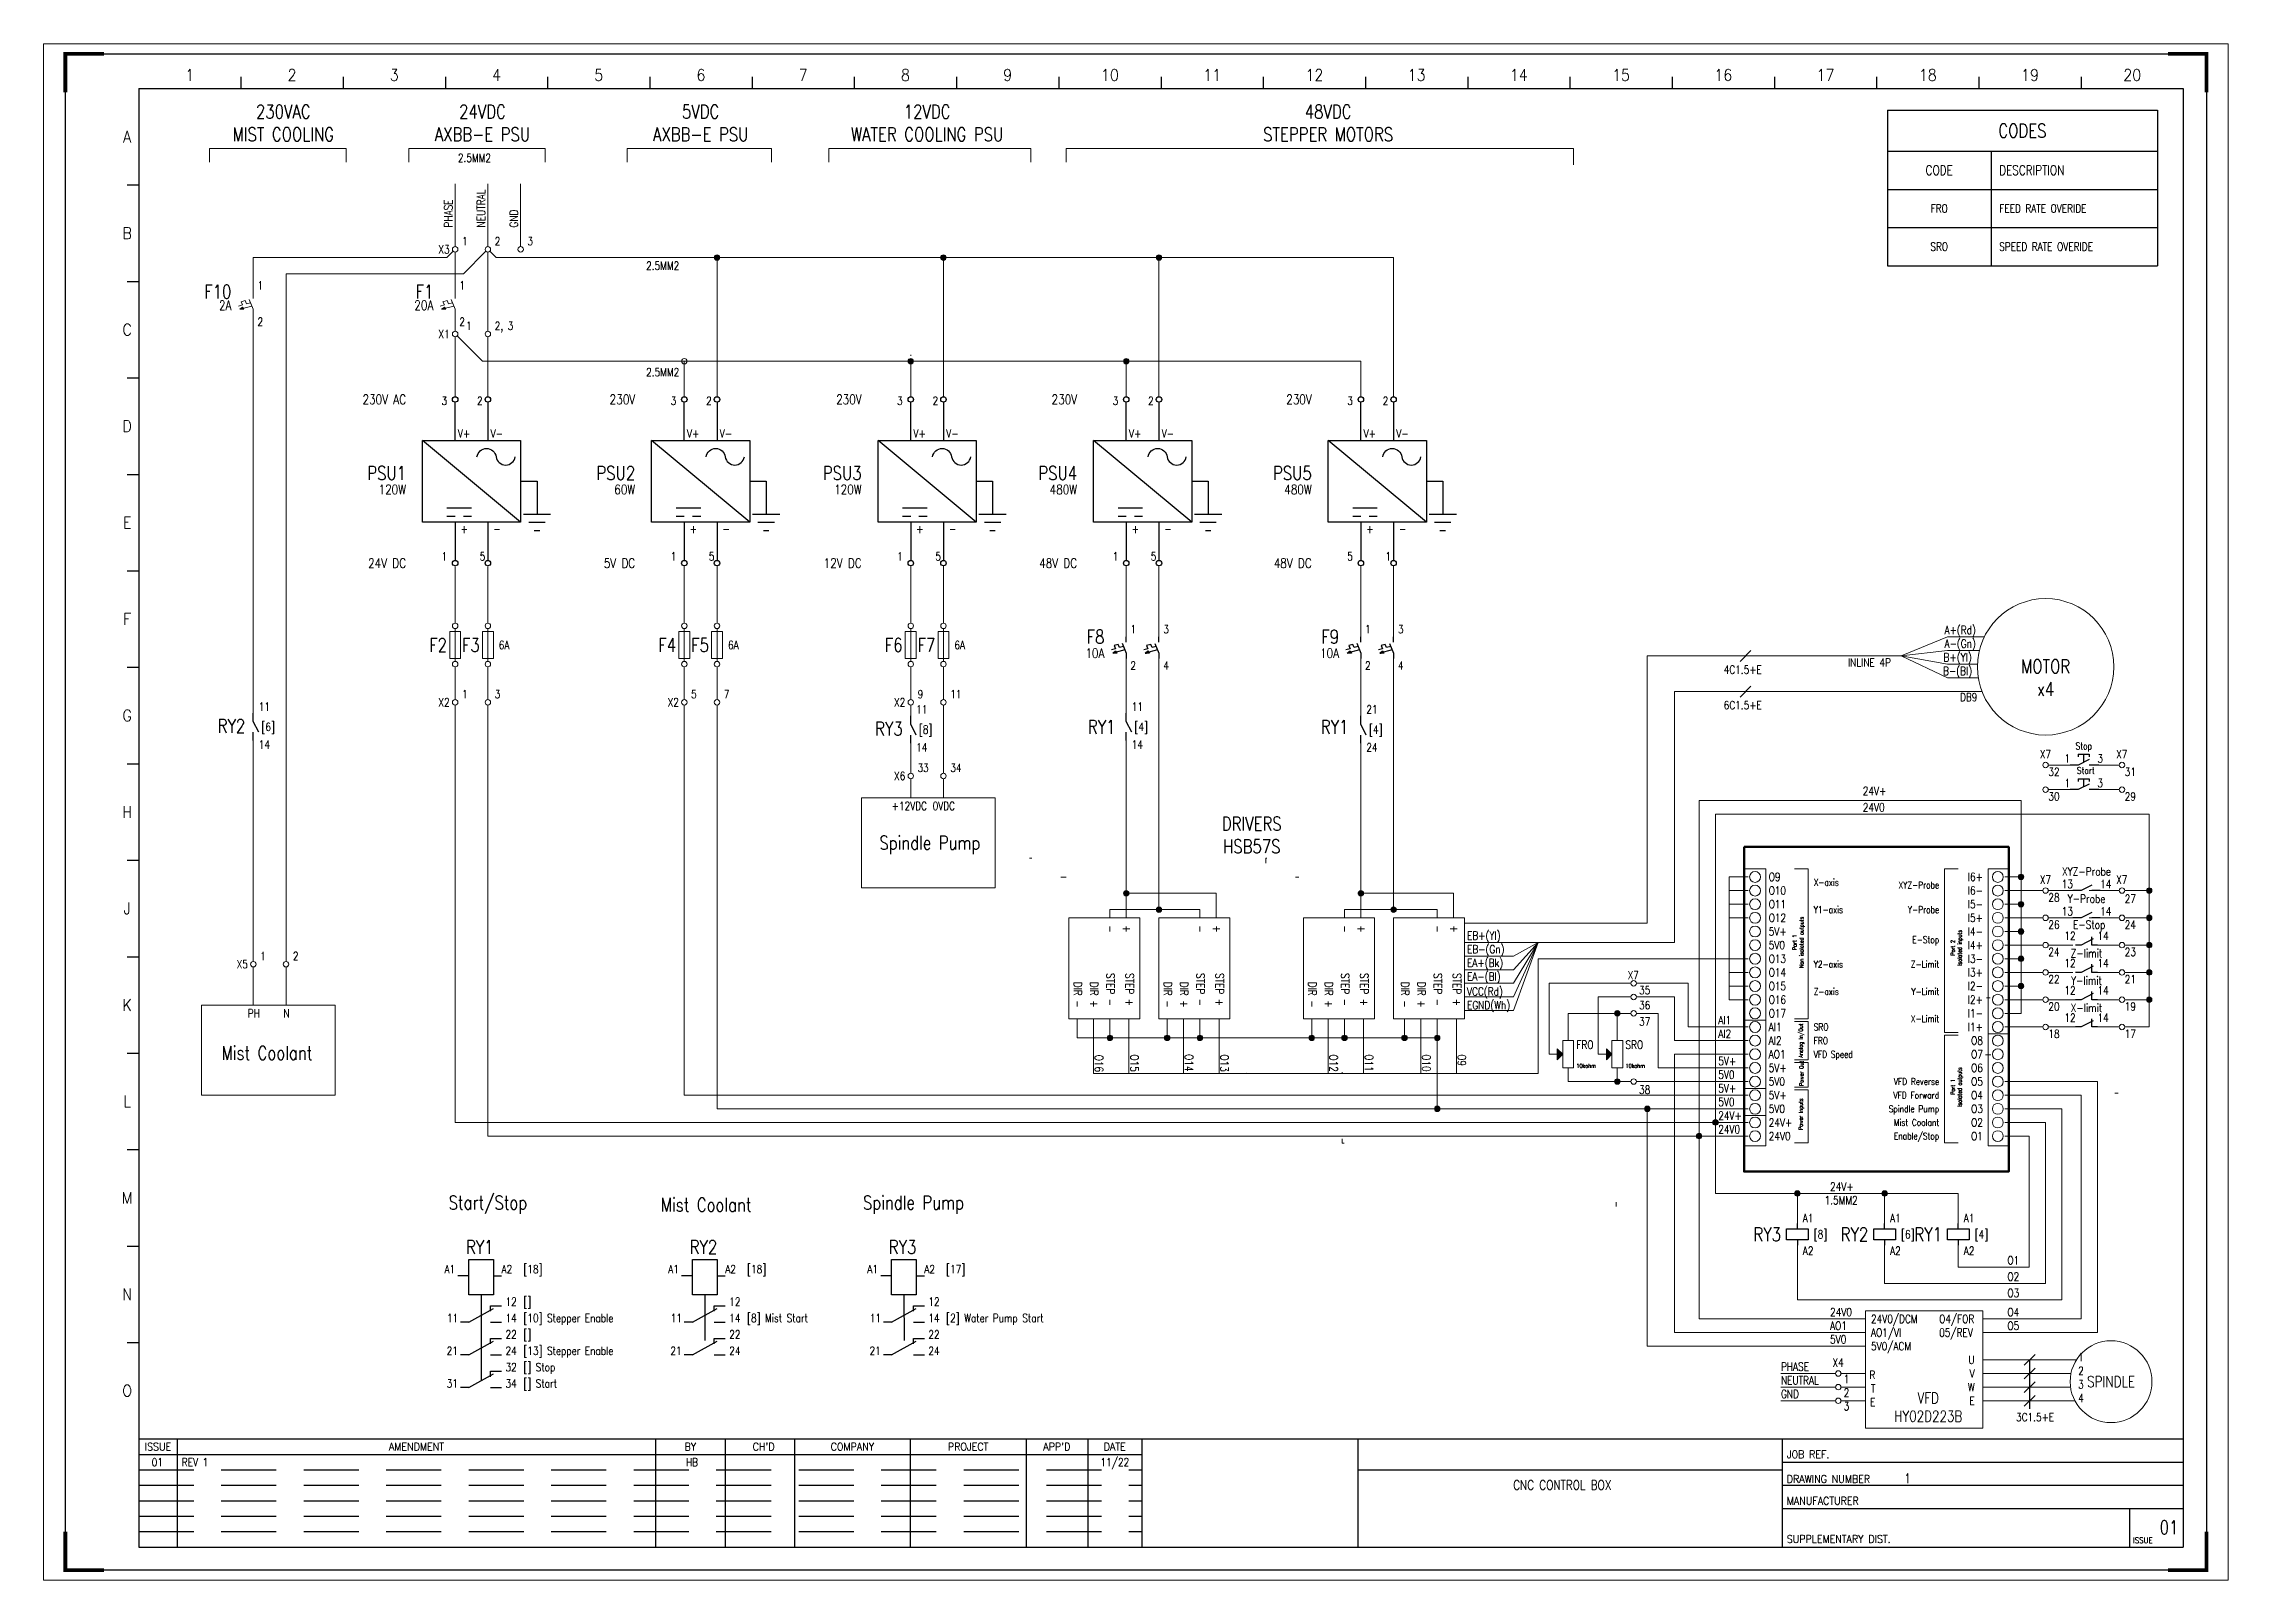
# Paper-space layout 'REV 1' of a CAD drawing. Header units: millimetres. Extents: x -18 to 300, y -4 to 220.
# The model-space entities are those that its viewports show. They can reach past a viewport. Long polylines and large blocks are cut down to what shows.
import ezdxf
from ezdxf.enums import TextEntityAlignment as Align

# ---------------------------------------------------------------- set-up
doc = ezdxf.new("R2010")
doc.units = ezdxf.units.MM
for name, pattern in [('ACAD_ISO03W100', [30, 12, -18]), ('HIDDEN', [9.525, 6.35, -3.175]), ('HIDDEN2', [4.7625, 3.175, -1.5875])]:
    doc.linetypes.add(name, pattern=pattern)
for name, color, linetype in [('BORDER', 7, 'Continuous'), ('Cable Type & Size', 2, 'Continuous'), ('Devices', 3, 'Continuous'), ('Layer1', 3, 'Continuous'), ('Layer3', 3, 'Continuous'), ('Layer4', 4, 'Continuous'), ('Layer6', 6, 'Continuous'), ('Text', 4, 'Continuous')]:
    doc.layers.add(name, color=color, linetype=linetype)
doc.layers.add('Layer2', color=4, linetype='Continuous', lineweight=20)
doc.layers.add('PDF3_Solid Fills', color=7, linetype='Continuous', true_color=0x060808)
doc.layers.add('PDF4_Solid Fills', color=7, linetype='Continuous', true_color=0x060808)
doc.styles.add('ROMANS', font='romans.shx', dxfattribs={"width": 0.9, "height": 3})
doc.styles.add('S30', font='romans', dxfattribs={"width": 0.8, "height": 3})
doc.styles.add('S35', font='romans.shx', dxfattribs={"width": 0.8, "height": 3.5})
doc.styles.add('S50', font='romans', dxfattribs={"width": 0.8, "height": 5})
doc.styles.add('SIMPLEX', font='SIMPLEX.shx', dxfattribs={"width": 0.8, "height": 1.5})
pattern_1 = [(0, (0, 0), (0, 6.985), [5.08, -1.905]), (90, (0, 0), (-6.985, 4e-16), [5.08, -1.905])]

psp = doc.layouts.new('REV 1')

msp = doc.modelspace()

# ---------------------------------------------------------------- texts
at = {"layer": 'Cable Type & Size', "style": 'SIMPLEX', "width": 0.8}
for s, p in [('2.5MM2', (117, 469.5)), ('2.5MM2', (186, 430)), ('2.5MM2', (186, 391)), ('4C1.5+E', (581, 281.97)), ('6C1.5+E', (581, 268.94)), ('1.5MM2', (618, 87.5)), ('3C1.5+E', (688.16, 8))]:
    msp.add_text(s, height=3, dxfattribs=at).set_placement(p, align=Align.MIDDLE_LEFT)
at = {"layer": 'Layer3', "style": 'SIMPLEX', "width": 0.8}
for s, height, p in [('A+(Rd)', 3, (673.47, 296.5)), ('B+(Yl)', 3, (671.98, 286.5)), ('A-(Gn)', 3, (673.47, 291.5)), ('INLINE 4P', 3, (642.28, 284.56)), ('B-(Bl)', 3, (672.1, 281.5)), ('DB9', 3, (674, 271.89)), ('Stop', 2.5, (716, 254)), ('Start', 2.5, (717, 245)), ('XYZ-Probe', 2.5, (660, 203)), ('Y-Probe', 2.5, (660, 194)), ('E-Stop', 2.5, (660, 183)), ('Z-Limit', 2.5, (660, 174)), ('Y-Limit', 2.5, (660, 164)), ('X-Limit', 2.5, (660, 154)), ('VFD Reverse', 2.5, (660, 131)), ('Spindle Pump', 2.5, (660, 121)), ('VFD Forward', 2.5, (660, 126)), ('Mist Coolant', 2.5, (660, 116)), ('Enable/Stop', 2.5, (660, 111)), ('R', 3, (636.6, 23.5)), ('U', 3, (673, 29)), ('V', 3, (673, 24)), ('2', 3, (713, 25)), ('1', 3, (713, 30)), ('T', 3, (636.6, 18.5)), ('W', 3, (673, 19)), ('3', 3, (713, 20)), ('4', 3, (713, 15)), ('E', 3, (636.6, 13.5)), ('E', 3, (673, 14))]:
    msp.add_text(s, height=height, dxfattribs=at).set_placement(p, align=Align.MIDDLE_RIGHT)
for s, height, p in [('+12VDC', 3, (276, 232)), ('0VDC', 3, (291, 232)), ('X-axis', 2.5, (614, 204)), ('Y1-axis', 2.5, (614, 194)), ('EB+(Yl)', 3, (486.9, 184.5)), ('EB-(Gn)', 3, (486.9, 179.5)), ('EA+(Bk)', 3, (486.9, 174.5)), ('EA-(Bl)', 3, (486.9, 169.5)), ('Y2-axis', 2.5, (614, 174)), ('VCC(Rd)', 3, (486.9, 164)), ('EGND(Wh)', 3, (486.9, 159)), ('Z-axis', 2.5, (614, 164)), ('PH', 3, (40, 156)), ('N', 3, (53, 156)), ('SRO', 2.5, (614, 151)), ('FRO', 2.5, (614, 146)), ('VFD Speed', 2.5, (614, 141)), ('AO1/VI', 3, (635, 39)), ('24V0/DCM', 3, (635, 44)), ('O4/FOR', 3, (660, 44)), ('05/REV', 3, (660, 39)), ('5V0/ACM', 3, (635, 34))]:
    msp.add_text(s, height=height, dxfattribs=at).set_placement(p, align=Align.MIDDLE_LEFT)
for s, p in [('-', (356.24, 185.6)), ('+', (362.24, 185.6)), ('-', (389.24, 185.6)), ('+', (395.24, 185.6)), ('-', (442.24, 185.6)), ('+', (448.24, 185.6)), ('-', (476.24, 185.6)), ('+', (482.24, 185.6))]:
    msp.add_text(s, height=3, rotation=270, dxfattribs=at).set_placement(p, align=Align.MIDDLE_RIGHT)
for s, p in [('STEP -', (356.24, 170.8)), ('STEP +', (363.24, 170.8)), ('STEP -', (389.24, 170.8)), ('STEP +', (396.24, 170.8)), ('STEP -', (442.24, 170.8)), ('STEP +', (449.24, 170.8)), ('STEP -', (476.24, 170.8)), ('STEP +', (483.24, 170.8)), ('DIR -', (344.24, 167.6)), ('DIR +', (350.24, 167.6)), ('DIR -', (377.24, 167.6)), ('DIR +', (383.24, 167.6)), ('DIR -', (430.24, 167.6)), ('DIR +', (436.24, 167.6)), ('DIR -', (464.24, 167.6)), ('DIR +', (470.24, 167.6)), ('O16', (352, 140.83)), ('O15', (365, 140.94)), ('O14', (385, 141.06)), ('O13', (398, 140.94)), ('O12', (438, 140.94)), ('O11', (451, 141)), ('O10', (472, 141)), ('O9', (485, 141))]:
    msp.add_text(s, height=3, rotation=270, dxfattribs=at).set_placement(p, align=Align.MIDDLE_LEFT)
at = {"layer": 'Layer3', "style": 'SIMPLEX'}
for s, width, insert, char_height, attachment_point in [('230VAC\\PMIST COOLING', 43.75, (53, 489), 5, 2), ('24VDC\\PAXBB-E PSU', 43.75, (126, 489), 5, 2), ('5VDC\\PAXBB-E PSU', 43.75, (206, 489), 5, 2), ('12VDC\\PWATER COOLING PSU', 62.875, (289, 489), 5, 2), ('48VDC\\PSTEPPER MOTORS', 59.875, (436, 489), 5, 2), ('MOTOR\\Px4', 59.875, (699.01, 279), 5, 5), ('DRIVERS\\PHSB57S', 59.875, (408, 228), 5, 2), ('Spindle Pump', 59.875, (290, 221), 5, 2), ('XYZ-Probe', 59.875, (714, 208), 3, 5), ('Y-Probe', 59.875, (714, 198), 3, 5), ('E-Stop', 59.875, (715, 188), 3, 5), ('Z-limit', 59.875, (714, 178), 3, 5), ('Y-limit', 59.875, (714, 168), 3, 5), ('X-limit', 59.875, (714, 158), 3, 5), ('Mist Coolant', 59.875, (47, 144), 5, 2), ('Start/Stop', 59.875, (128, 85.83), 5, 5), ('Mist Coolant', 59.875, (208, 85.83), 5, 5), ('Spindle Pump', 59.875, (284, 85.83), 5, 5), ('VFD\\PHY02D223B', 59.875, (656, 17), 4, 2), ('SPINDLE', 59.875, (723, 21), 4, 5)]:
    msp.add_mtext_dynamic_manual_height_columns(s, width=width, gutter_width=7.5, heights=[0], dxfattribs=dict(at, insert=insert, char_height=char_height, attachment_point=attachment_point))
at = {"layer": 'Layer6', "style": 'SIMPLEX', "width": 0.8}
for s, p in [('NEUTRAL', (127, 444)), ('PHASE', (115, 444)), ('GND', (139, 444))]:
    msp.add_text(s, height=3, rotation=90, dxfattribs=at).set_placement(p)
for s, p in [('24V+', (632, 236)), ('24V0', (632, 230)), ('AI1', (579, 152)), ('AI2', (579, 147)), ('5V+', (579, 137)), ('5V0', (579, 132)), ('5V+', (579, 127)), ('5V0', (579, 122)), ('24V+', (579, 117)), ('24V0', (579, 112)), ('24V+', (620, 91)), ('O1', (685, 64)), ('O2', (685, 58)), ('O3', (685, 52)), ('AO1', (620, 40)), ('24V0', (620, 45)), ('O4', (685, 45)), ('O5', (685, 40)), ('5V0', (620, 35)), ('PHASE', (602, 25)), ('GND', (602, 15)), ('NEUTRAL', (602, 20))]:
    msp.add_text(s, height=3, dxfattribs=at).set_placement(p)

# ---------------------------------------------------------------- blocks, each defined once
blk = doc.blocks.new('PBA BLOCK 2')
at = {"layer": 'BORDER', "color": 4, "linetype": 'Continuous'}
for p, q in [((7, 561.76), (791.85, 561.76)), ((7, 6), (7, 561.76)), ((791.85, 561.76), (791.85, 6)), ((33.87, 549.03), (783.36, 549.03)), ((33.87, 549.03), (33.87, 14.48)), ((783.36, 549.03), (783.36, 14.48)), ((33.87, 54.08), (783.36, 54.08)), ((33.87, 48.42), (401.55, 48.42)), ((48.01, 54.08), (48.01, 14.48)), ((223.36, 54.08), (223.36, 14.48)), ((248.82, 54.08), (248.82, 14.48)), ((274.27, 54.08), (274.27, 14.48)), ((316.7, 54.08), (316.7, 14.48)), ((359.12, 54.08), (359.12, 14.48)), ((381.75, 54.08), (381.75, 14.48)), ((401.55, 54.08), (401.55, 14.48)), ((480.74, 54.08), (480.74, 14.48)), ((636.29, 54.08), (636.29, 14.48)), ((480.74, 42.77), (636.29, 42.77)), ((636.29, 45.6), (783.36, 45.6)), ((636.29, 37.11), (783.36, 37.11)), ((636.29, 28.63), (783.36, 28.63)), ((763.57, 28.63), (763.57, 14.48)), ((33.87, 14.48), (783.36, 14.48)), ((791.85, 6), (7, 6))]:
    blk.add_line(p, q, dxfattribs=at)
at = {"layer": 'BORDER', "color": 9, "linetype": 'Continuous'}
for p, q in [((71.34, 553.27), (71.34, 549.03)), ((108.82, 553.27), (108.82, 549.03)), ((146.29, 553.27), (146.29, 549.03)), ((183.77, 553.27), (183.77, 549.03)), ((221.24, 553.27), (221.24, 549.03)), ((258.72, 553.27), (258.72, 549.03)), ((296.19, 553.27), (296.19, 549.03)), ((333.67, 553.27), (333.67, 549.03)), ((371.14, 553.27), (371.14, 549.03)), ((408.62, 553.27), (408.62, 549.03)), ((446.09, 553.27), (446.09, 549.03)), ((483.57, 553.27), (483.57, 549.03)), ((521.04, 553.27), (521.04, 549.03)), ((558.52, 553.27), (558.52, 549.03)), ((595.99, 553.27), (595.99, 549.03)), ((633.46, 553.27), (633.46, 549.03)), ((670.94, 553.27), (670.94, 549.03)), ((708.41, 553.27), (708.41, 549.03)), ((745.89, 553.27), (745.89, 549.03)), ((29.63, 513.68), (33.87, 513.68)), ((29.63, 478.32), (33.87, 478.32)), ((29.63, 442.97), (33.87, 442.97)), ((29.63, 407.62), (33.87, 407.62)), ((29.63, 372.26), (33.87, 372.26)), ((29.63, 336.91), (33.87, 336.91)), ((29.63, 301.56), (33.87, 301.56)), ((29.63, 266.2), (33.87, 266.2)), ((29.63, 230.85), (33.87, 230.85)), ((29.63, 195.49), (33.87, 195.49)), ((29.63, 160.14), (33.87, 160.14)), ((29.63, 124.79), (33.87, 124.79)), ((29.63, 89.43), (33.87, 89.43))]:
    blk.add_line(p, q, dxfattribs=at)
at = {"layer": 'BORDER', "color": 9, "linetype": 'HIDDEN2'}
for p, q in [((33.87, 42.77), (401.55, 42.77)), ((33.87, 37.11), (401.55, 37.11)), ((33.87, 31.45), (401.55, 31.45)), ((33.87, 25.8), (401.55, 25.8)), ((33.87, 20.14), (401.55, 20.14))]:
    blk.add_line(p, q, dxfattribs=at)
at = {"layer": 'BORDER', "color": 9, "linetype": 'Continuous', "const_width": 1.41}
for points in [[(7, 547.62), (7, 561.76), (21.14, 561.76)], [(791.85, 547.62), (791.85, 561.76), (777.71, 561.76)], [(7, 20.14), (7, 6), (21.14, 6)], [(791.85, 20.14), (791.85, 6), (777.71, 6)]]:
    blk.add_lwpolyline(points, dxfattribs=at)
at = {"linetype": 'HIDDEN', "width": 0.8}
for tag, height, style, p in [('TITLE', 5, 'S50', (555.69, 48.22)), ('ISSUE_1', 3, 'S30', (40.69, 45.57)), ('ISSUE_2', 3, 'S30', (41.03, 39.92)), ('BY_1', 3, 'S30', (236.69, 45.57)), ('BY_2', 3, 'S30', (236.69, 39.87)), ('CHD_1', 3, 'S30', (262.69, 45.57)), ('CHD_2', 3, 'S30', (262.69, 39.87)), ('COMPANY_1', 3, 'S30', (295.69, 45.57)), ('COMPANY_2', 3, 'S30', (295.69, 39.87)), ('PROJECT_1', 3, 'S30', (338.69, 45.57)), ('PROJECT_2', 3, 'S30', (338.69, 39.87)), ('APPD_1', 3, 'S30', (370.69, 45.57)), ('APPD_2', 3, 'S30', (370.69, 39.87)), ('DATE_1', 3, 'S30', (391.69, 45.57)), ('DATE_2', 3, 'S30', (391.69, 39.87)), ('ISSUE_3', 3, 'S30', (41.03, 34.22)), ('BY_3', 3, 'S30', (236.69, 34.21)), ('CHD_3', 3, 'S30', (262.69, 34.21)), ('COMPANY_3', 3, 'S30', (295.69, 34.21)), ('PROJECT_3', 3, 'S30', (338.69, 34.21)), ('APPD_3', 3, 'S30', (370.69, 34.21)), ('DATE_3', 3, 'S30', (391.69, 34.21)), ('ISSUE_4', 3, 'S30', (41.03, 28.52)), ('ISSUE_5', 3, 'S30', (41.03, 22.82)), ('BY_4', 3, 'S30', (236.69, 28.55)), ('BY_5', 3, 'S30', (236.69, 22.89)), ('CHD_4', 3, 'S30', (262.69, 28.55)), ('CHD_5', 3, 'S30', (262.69, 22.89)), ('COMPANY_4', 3, 'S30', (295.69, 28.55)), ('COMPANY_5', 3, 'S30', (295.69, 22.89)), ('PROJECT_4', 3, 'S30', (338.69, 28.55)), ('PROJECT_5', 3, 'S30', (338.69, 22.89)), ('APPD_4', 3, 'S30', (370.69, 28.55)), ('APPD_5', 3, 'S30', (370.69, 22.89)), ('DATE_4', 3, 'S30', (391.69, 28.55)), ('DATE_5', 3, 'S30', (391.69, 22.89)), ('ISSUE_6', 3, 'S30', (41.03, 17.12)), ('BY_6', 3, 'S30', (236.69, 17.23)), ('CHD_6', 3, 'S30', (262.69, 17.23)), ('COMPANY_6', 3, 'S30', (295.69, 17.23)), ('PROJECT_6', 3, 'S30', (338.69, 17.23)), ('APPD_6', 3, 'S30', (370.69, 17.23)), ('DATE_6', 3, 'S30', (391.69, 17.23))]:
    blk.add_attdef(tag, text='', height=height, dxfattribs=dict(at, style=style)).set_placement(p, align=Align.MIDDLE_CENTER)
at = {"linetype": 'HIDDEN', "style": 'S35', "width": 0.8}
for tag, p in [('JOB_NO.', (681, 45.83)), ('DRAWING_NUMBER', (681, 36.83)), ('MANUFACTURER', (681, 28.83))]:
    blk.add_attdef(tag, text='', height=3.5, dxfattribs=at).set_placement(p, align=Align.BOTTOM_LEFT)
at = {"linetype": 'HIDDEN', "style": 'S30', "width": 0.8}
for tag, p in [('AMMENDMENT_1', (49.69, 45.57)), ('AMMENDMENT_2', (49.69, 39.87)), ('AMMENDMENT_3', (49.69, 34.26)), ('AMMENDMENT_4', (49.69, 28.6)), ('AMMENDMENT_5', (49.69, 22.95)), ('AMMENDMENT_6', (49.69, 17.29))]:
    blk.add_attdef(tag, text='', height=3, dxfattribs=at).set_placement(p, align=Align.MIDDLE_LEFT)
at = {"linetype": 'HIDDEN', "style": 'S35', "width": 0.8}
for tag, p in [('SUBTITLE_1', (555.69, 37.22)), ('SUBTITLE_2', (555.69, 30.22)), ('SUBTITLE_3', (555.69, 23.22))]:
    blk.add_attdef(tag, text='', height=3.5, dxfattribs=at).set_placement(p, align=Align.MIDDLE)
at = {"linetype": 'HIDDEN', "style": 'S50', "width": 0.8}
blk.add_attdef('01', (774.69, 19.22), '', height=5, dxfattribs=at)
at = {"layer": 'BORDER', "color": 9, "linetype": 'Continuous', "style": 'ROMANS', "width": 0.9}
for s, height, p in [('1', 4.24, (52.61, 551.86)), ('2', 4.24, (90.08, 551.86)), ('3', 4.24, (127.56, 551.86)), ('4', 4.24, (165.03, 551.86)), ('5', 4.24, (202.51, 551.86)), ('6', 4.24, (239.98, 551.86)), ('7', 4.24, (277.45, 551.86)), ('8', 4.24, (314.93, 551.86)), ('9', 4.24, (352.4, 551.86)), ('10', 4.242, (389.88, 551.86)), ('11', 4.242, (427.35, 551.86)), ('12', 4.242, (464.83, 551.86)), ('13', 4.242, (502.3, 551.86)), ('14', 4.242, (539.78, 551.86)), ('15', 4.242, (577.25, 551.86)), ('16', 4.242, (614.73, 551.86)), ('17', 4.242, (652.2, 551.86)), ('18', 4.242, (689.68, 551.86)), ('19', 4.242, (727.15, 551.86)), ('20', 4.242, (764.63, 551.86)), ('ISSUE', 2.828, (40.94, 49.84)), ('AMENDMENT', 2.828, (135.69, 49.84)), ('ISSUE', 2.121, (768.52, 15.9))]:
    blk.add_text(s, height=height, dxfattribs=at).set_placement(p, align=Align.CENTER)
for s, p in [('A', (29.63, 531.35)), ('B', (29.63, 496)), ('C', (29.63, 460.65)), ('D', (29.63, 425.29)), ('E', (29.63, 389.94)), ('F', (29.63, 354.59)), ('G', (29.63, 319.23)), ('H', (29.63, 283.88)), ('J', (29.63, 248.53)), ('K', (29.63, 213.17)), ('L', (29.63, 177.82)), ('M', (29.63, 142.46)), ('N', (29.63, 107.11)), ('O', (29.63, 71.76))]:
    blk.add_text(s, height=4.24, dxfattribs=at).set_placement(p, align=Align.MIDDLE)
at = {"layer": 'BORDER', "color": 9, "linetype": 'HIDDEN', "style": 'ROMANS', "width": 0.9}
for s, p in [('BY', (236.09, 49.84)), ("CH'D", (262.96, 49.84)), ('COMPANY', (295.48, 49.84)), ('PROJECT', (337.91, 49.84)), ("APP'D", (370.43, 49.84)), ('DATE', (391.65, 49.84))]:
    blk.add_text(s, height=2.828, dxfattribs=at).set_placement(p, align=Align.CENTER)
at = {"layer": 'BORDER', "color": 9, "linetype": 'Continuous', "style": 'ROMANS', "width": 0.9}
for s, height, p in [('JOB REF.', 2.828, (638, 47)), ('DRAWING NUMBER', 2.8283, (638, 38)), ('MANUFACTURER', 2.8283, (638, 30)), ('SUPPLEMENTARY DIST.', 2.8283, (638, 16))]:
    blk.add_text(s, height=height, dxfattribs=at).set_placement(p)
blk = doc.blocks.new('*U22')
at = {"layer": 'Devices', "linetype": 'Continuous'}
for p, q in [((0, -15), (0, -1)), ((12, -1), (12, -15)), ((24, -45), (-12, -15)), ((24, -30), (30, -30)), ((30, -30), (30, -42)), ((6, -39.87), (-3, -39.87)), ((0, -42.87), (-3, -42.87)), ((0, -45), (0, -59)), ((6, -42.87), (3, -42.87)), ((12, -45), (12, -59)), ((25, -42), (35, -42)), ((27, -45), (33, -45)), ((29, -48), (31, -48))]:
    blk.add_line(p, q, dxfattribs=at)
blk.add_lwpolyline([(-12, -15), (24, -15), (24, -45), (-12, -45)], close=True, dxfattribs=at)
at = {"layer": 'Devices'}
blk.add_lwpolyline([(8, -21, -0.867295), (15, -21, 0.867295), (22, -21, -0.477072)], format="xyb", dxfattribs=at)
at = {"layer": 'Devices', "linetype": 'Continuous'}
for centre in [(0, 0), (12, 0), (0, -60), (12, -60)]:
    blk.add_circle(centre, 1, dxfattribs=at)
at = {"style": 'SIMPLEX', "width": 0.8}
for tag, p in [('3', (-5, -2)), ('2', (8, -2)), ('V+', (1, -14)), ('V-', (13, -14)), ('+', (2, -49)), ('-', (14, -49)), ('5', (-5, -59)), ('1', (9, -59))]:
    blk.add_attdef(tag, p, '', height=3, dxfattribs=at)
at = {"layer": 'Text', "linetype": 'Continuous', "style": 'SIMPLEX', "width": 0.8}
for tag, height, p in [('INPUT', 3.5, (-18, 0)), ('NAME', 5, (-18, -27)), ('POWER', 3.5, (-18, -33)), ('OUTPUT', 3.5, (-18, -60))]:
    blk.add_attdef(tag, text='', height=height, dxfattribs=at).set_placement(p, align=Align.MIDDLE_RIGHT)
blk = doc.blocks.new('*U6')
at = {"layer": 'Layer4'}
for p, q in [((0, -2), (0, 0)), ((12, -2), (12, 0))]:
    blk.add_line(p, q, dxfattribs=at)
for points in [[(-0.99, -3.57), (-2.48, -3.97), (-2.98, -2.78), (-4.46, -3.17), (-3.97, -4.36), (-5.45, -4.76)], [(-0.5, -4.76), (-4.96, -5.95), (-3.97, -5.16), (-3.47, -5.95), (-4.96, -5.95)], [(-4.46, -5.55), (-3.97, -5.55), (-3.97, -5.95)], [(-1.49, -2.38), (0, -5.95), (0, -7.14), (0, -8)], [(10.94, -3.57), (9.45, -3.97), (8.96, -2.78), (7.47, -3.17), (7.97, -4.36), (6.48, -4.76)], [(11.44, -4.76), (6.98, -5.95), (7.97, -5.16), (8.46, -5.95), (6.98, -5.95), (7.47, -5.95), (7.47, -5.55), (8.46, -5.55)], [(10.51, -2.45), (12, -6.02), (12, -7.21), (12, -8)]]:
    blk.add_lwpolyline(points, dxfattribs=at)
at = {"linetype": 'ACAD_ISO03W100', "style": 'SIMPLEX', "width": 0.8}
for tag, height, p in [('NAME', 5, (-8, 0)), ('RATING', 3.5, (-8, -6))]:
    blk.add_attdef(tag, text='', height=height, dxfattribs=at).set_placement(p, align=Align.MIDDLE_RIGHT)
at = {"layer": 'Layer3', "style": 'SIMPLEX', "width": 0.8}
for s, p in [('1', (1.53, 1.29)), ('3', (13.58, 1.29)), ('2', (1.53, -12.03)), ('4', (13.58, -12.03))]:
    blk.add_text(s, height=3, dxfattribs=at).set_placement(p)
blk = doc.blocks.new('Fuse')
for p, q in [((0, -1), (0, 0)), ((0, -15), (0, -3)), ((0, -17), (0, -18))]:
    blk.add_line(p, q)
blk.add_lwpolyline([(-2, -4), (2, -4), (2, -14), (-2, -14)], close=True)
for centre in [(0, -2), (0, -16)]:
    blk.add_circle(centre, 1)
at = {"style": 'SIMPLEX', "width": 0.8}
blk.add_attdef('NAME', text='', height=5, dxfattribs=at).set_placement((-4, -9), align=Align.MIDDLE_RIGHT)
blk.add_attdef('RATING', text='', height=3, dxfattribs=at).set_placement((4, -9), align=Align.MIDDLE_LEFT)
blk = doc.blocks.new('*U5')
at = {"layer": 'Layer2'}
blk.add_line((0, -2), (0, 0), dxfattribs=at)
for points in [[(-0.99, -3.57), (-2.48, -3.97), (-2.98, -2.78), (-4.46, -3.17), (-3.97, -4.36), (-5.45, -4.76)], [(-0.5, -4.76), (-4.96, -5.95), (-3.97, -5.16), (-3.47, -5.95), (-4.96, -5.95)], [(-4.46, -5.55), (-3.97, -5.55), (-3.97, -5.95)], [(-1.49, -2.38), (0, -5.95), (0, -7.14), (0, -8)]]:
    blk.add_lwpolyline(points, dxfattribs=at)
at = {"linetype": 'ACAD_ISO03W100', "style": 'SIMPLEX', "width": 0.8}
for tag, height, p in [('NAME', 5, (-8, 0.5)), ('RATING', 3.5, (-8, -4.5))]:
    blk.add_attdef(tag, text='', height=height, dxfattribs=at).set_placement(p, align=Align.MIDDLE_RIGHT)
at = {"layer": 'Layer1', "style": 'SIMPLEX', "width": 0.8}
for s, p in [('1', (1.53, 1.29)), ('2', (1.53, -12.03))]:
    blk.add_text(s, height=3, dxfattribs=at).set_placement(p)
blk = doc.blocks.new('Link')
at = {"layer": 'Layer2'}
blk.add_circle((0, 0), 1, dxfattribs=at)
blk = doc.blocks.new('Dot')
h = blk.add_hatch()
h.set_pattern_fill('ANGLE', color=256)
h.set_pattern_definition(pattern_1)
edge = h.paths.add_edge_path()
edge.add_arc((0, 0), 1, 0, 360)
h = blk.add_hatch()
h.set_pattern_fill('ANGLE', color=256)
h.set_pattern_definition(pattern_1)
edge = h.paths.add_edge_path()
edge.add_arc((0, 0), 1, 0, 360)
h = blk.add_hatch(color=256)
h.dxf.hatch_style = 1
edge = h.paths.add_edge_path()
edge.add_arc((0, 0), 1, 0, 360)
at = {"layer": 'Layer2'}
h = blk.add_hatch(dxfattribs=at)
h.set_pattern_fill('ANGLE', color=256)
h.set_pattern_definition([(0, (-143, -446), (0, 6.985), [5.08, -1.905]), (90, (-143, -446), (-6.985, 4e-16), [5.08, -1.905])])
edge = h.paths.add_edge_path()
edge.add_arc((0, 0), 1, 0, 360)
edge = h.paths.add_edge_path()
edge.add_arc((-12, -35), 1, 0, 360)
blk.add_blockref('Link', (0, 0), dxfattribs=at)
blk = doc.blocks.new('Terminal Block')
at = {"layer": 'Layer2'}
blk.add_circle((0, 0), 1, dxfattribs=at)
at = {"style": 'SIMPLEX', "width": 0.8}
blk.add_attdef('NAME', text='', height=3, dxfattribs=at).set_placement((-2, 0), align=Align.MIDDLE_RIGHT)
blk.add_attdef('TERMINAL', text='', height=3, dxfattribs=at).set_placement((2.5, 3), align=Align.MIDDLE_LEFT)
blk = doc.blocks.new('AXBB-E')
at = {"layer": 'Layer2'}
for p, q in [((0, -8), (8, -8)), ((8, -8), (8, -109.5)), ((18.5, -8), (23.5, -8)), ((23.5, -8), (23.5, -63)), ((78.5, -8), (73.5, -8)), ((73.5, -8), (73.5, -68)), ((97, -8), (89.5, -8)), ((89.5, -8), (89.5, -109.5)), ((8, -63.5), (0, -63.5)), ((18.5, -63), (23.5, -63)), ((23.5, -64), (18.5, -64)), ((23.5, -64), (23.5, -78)), ((73.5, -68), (78.5, -68)), ((78.5, -69), (73.5, -69)), ((73.5, -69), (73.5, -108.5)), ((97, -68.5), (89.5, -68.5)), ((23.5, -78), (18.5, -78)), ((23.5, -79), (18.5, -79)), ((23.5, -79), (23.5, -88)), ((23.5, -88), (18.5, -88)), ((8, -88.5), (0, -88.5)), ((23.5, -89), (18.5, -89)), ((23.5, -89), (23.5, -108.5)), ((8, -98.5), (0, -98.5)), ((8, -109.5), (0, -109.5)), ((23.5, -108.5), (18.5, -108.5)), ((73.5, -108.5), (78.5, -108.5)), ((89.5, -109.5), (97, -109.5))]:
    blk.add_line(p, q, dxfattribs=at)
at = {"layer": 'Layer2', "lineweight": 100}
blk.add_lwpolyline([(0, 0), (97, 0), (97, -119), (0, -119)], close=True, dxfattribs=at)
at = {"layer": 'Layer2'}
for centre in [(4, -11), (4, -16), (93, -11), (93, -16), (4, -21), (4, -26), (93, -21), (93, -26), (4, -31), (93, -31), (4, -36), (4, -41), (93, -36), (93, -41), (4, -46), (93, -46), (4, -51), (4, -56), (93, -51), (93, -56), (4, -61), (4, -66), (93, -61), (93, -66), (4, -71), (93, -71), (4, -76), (4, -81), (93, -76), (93, -81), (4, -86), (93, -86), (4, -91), (4, -96), (93, -91), (93, -96), (4, -101), (4, -106), (93, -101), (93, -106)]:
    blk.add_circle(centre, 2, dxfattribs=at)
at = {"layer": 'Layer3', "style": 'SIMPLEX', "width": 0.8}
for s, p in [('O9', (9, -11)), ('O10', (9, -16)), ('O11', (9, -21)), ('O12', (9, -26)), ('5V+', (9, -31)), ('5V0', (9, -36)), ('O13', (9, -41)), ('O14', (9, -46)), ('O15', (9, -51)), ('O16', (9, -56)), ('O17', (9, -61)), ('AI1', (9, -66)), ('AI2', (9, -71)), ('AO1', (9, -76)), ('5V+', (9, -81)), ('5V0', (9, -86)), ('5V+', (9, -91)), ('5V0', (9, -96)), ('24V+', (9, -101)), ('24V0', (9, -106))]:
    blk.add_text(s, height=3, dxfattribs=at).set_placement(p, align=Align.MIDDLE_LEFT)
for s, p in [('I6+', (87.5, -11)), ('I6-', (87.5, -16)), ('I5-', (87.5, -21)), ('I5+', (87.5, -26)), ('I4-', (87.5, -31)), ('I4+', (87.5, -36)), ('I3-', (87.5, -41)), ('I3+', (87.5, -46)), ('I2-', (87.5, -51)), ('I2+', (87.5, -56)), ('I1-', (87.5, -61)), ('I1+', (87.5, -66)), ('O8', (87.5, -71)), ('O7', (87.5, -76)), ('O6', (87.5, -81)), ('O5', (87.5, -86)), ('O4', (87.5, -91)), ('O3', (87.5, -96)), ('O2', (87.5, -101)), ('O1', (87.5, -106))]:
    blk.add_text(s, height=3, dxfattribs=at).set_placement(p, align=Align.MIDDLE_RIGHT)
at = {"layer": 'Layer3', "char_height": 1.5, "attachment_point": 5, "rotation": 90, "style": 'SIMPLEX'}
for s, insert in [('Port 1\\PNon isolated outputs', (20, -35)), ('Port 2\\PIsolated inputs', (78, -37)), ('Analog In/Out', (21, -71)), ('Power Out', (21, -83)), ('Port 1\\PIsolated outputs', (78, -88)), ('Power Inputs', (21, -98))]:
    blk.add_mtext_dynamic_manual_height_columns(s, width=22, gutter_width=7.5, heights=[0], dxfattribs=dict(at, insert=insert))
blk = doc.blocks.new('POT')
at = {"layer": 'Layer2'}
h = blk.add_hatch(color=256, dxfattribs=at)
h.dxf.hatch_style = 1
h.paths.add_polyline_path([(-4, -8), (-4, -12), (-2, -10)])
for p, q in [((0, -5), (0, 0)), ((-2, -10), (-4, -8)), ((-4, -8), (-4, -12)), ((-4, -10), (-7, -10)), ((-4, -12), (-2, -10)), ((0, -15), (0, -20))]:
    blk.add_line(p, q, dxfattribs=at)
blk.add_lwpolyline([(2, -5), (-2, -5), (-2, -15), (2, -15)], close=True, dxfattribs=at)
at = {"style": 'SIMPLEX', "width": 0.8}
for tag, p, height in [('NAME', (3, -8), 3), ('VALUE', (3, -15), 1.5)]:
    blk.add_attdef(tag, p, '', height=height, dxfattribs=at)
blk = doc.blocks.new('RELAY 2 POLE 2')
at = {"layer": 'Devices'}
for p, q in [((4, 2), (0, 2)), ((13, 2), (16, 2)), ((4, -15), (13, -10)), ((4, -27), (13, -22))]:
    blk.add_line(p, q, dxfattribs=at)
at = {"layer": 'Devices', "linetype": 'HIDDEN'}
blk.add_line((8.5, -5), (8.57, -21.71), dxfattribs=at)
at = {"layer": 'Devices', "linetype": 'Continuous'}
for p, q in [((4, -15), (1, -15)), ((12, -9), (16, -9)), ((12, -11), (12, -9)), ((12, -15), (16, -15)), ((12, -21), (16, -21)), ((12, -23), (12, -21)), ((4, -27), (1, -27)), ((12, -27), (16, -27))]:
    blk.add_line(p, q, dxfattribs=at)
blk.add_lwpolyline([(13, 8), (13, -5), (4, -5), (4, 8)], close=True, dxfattribs=at)
at = {"layer": 'Text', "style": 'SIMPLEX', "width": 0.8}
for tag, height, p in [('NAME', 5, (8, 10)), ('1NC', 3, (19.52, -9)), ('1NO', 3, (19.52, -15)), ('2NO', 3, (19.52, -27)), ('2NC', 3, (19.52, -21))]:
    blk.add_attdef(tag, text='', height=height, dxfattribs=at).set_placement(p, align=Align.CENTER)
blk.add_attdef('TERM1', text='', height=3, dxfattribs=at).set_placement((-1, 2), align=Align.BOTTOM_RIGHT)
for tag, p in [('TERM2', (16, 2)), ('REF1', (24, 2))]:
    blk.add_attdef(tag, text='', height=3, dxfattribs=at).set_placement(p, align=Align.BOTTOM_LEFT)
for tag, p in [('REF2', (24, -9)), ('REF3', (24, -15)), ('REF4', (24, -21)), ('REF5', (24, -27))]:
    blk.add_attdef(tag, p, '', height=3, dxfattribs=at)
for tag, p in [('1C', (0.1, -13.5)), ('2C', (0, -25.5))]:
    blk.add_attdef(tag, text='', height=3, dxfattribs=at).set_placement(p, align=Align.MIDDLE_RIGHT)
blk = doc.blocks.new('*U15')
at = {"layer": 'Layer4'}
for p, q in [((0, 6), (0, 8)), ((0, 2), (0, 0))]:
    blk.add_line(p, q, dxfattribs=at)
blk.add_lwpolyline([(-4, 6), (4, 6), (4, 2), (-4, 2)], close=True, dxfattribs=at)
at = {"linetype": 'ACAD_ISO03W100', "style": 'SIMPLEX', "width": 0.8}
for tag, p in [('A1', (2, 10)), ('REF1', (6, 4)), ('A2', (2, -2))]:
    blk.add_attdef(tag, text='', height=3, dxfattribs=at).set_placement(p, align=Align.MIDDLE_LEFT)
blk.add_attdef('NAME', text='', height=5, dxfattribs=at).set_placement((-6, 4), align=Align.MIDDLE_RIGHT)
blk = doc.blocks.new('*U16')
at = {"layer": 'Layer4'}
for p, q in [((0, 6), (0, 8)), ((0, 2), (0, 0))]:
    blk.add_line(p, q, dxfattribs=at)
blk.add_lwpolyline([(-4, 6), (4, 6), (4, 2), (-4, 2)], close=True, dxfattribs=at)
at = {"linetype": 'ACAD_ISO03W100', "style": 'SIMPLEX', "width": 0.8}
for tag, p in [('A1', (2, 10)), ('REF1', (6, 4)), ('A2', (2, -2))]:
    blk.add_attdef(tag, text='', height=3, dxfattribs=at).set_placement(p, align=Align.MIDDLE_LEFT)
blk.add_attdef('NAME', text='', height=5, dxfattribs=at).set_placement((-6, 4), align=Align.MIDDLE_RIGHT)
blk = doc.blocks.new('Contactor Coil')
at = {"layer": 'Layer4'}
for p, q in [((0, 6), (0, 8)), ((0, 2), (0, 0))]:
    blk.add_line(p, q, dxfattribs=at)
blk.add_lwpolyline([(-4, 6), (4, 6), (4, 2), (-4, 2)], close=True, dxfattribs=at)
at = {"linetype": 'ACAD_ISO03W100', "style": 'SIMPLEX', "width": 0.8}
for tag, p in [('A1', (2, 10)), ('REF1', (6, 4)), ('A2', (2, -2))]:
    blk.add_attdef(tag, text='', height=3, dxfattribs=at).set_placement(p, align=Align.MIDDLE_LEFT)
blk.add_attdef('NAME', text='', height=5, dxfattribs=at).set_placement((-6, 4), align=Align.MIDDLE_RIGHT)
blk = doc.blocks.new('*U24')
at = {"layer": 'Layer4'}
for p, q in [((-7, 0), (-10, 0)), ((-3, 2), (-7, 0)), ((0, 0), (-3, 0))]:
    blk.add_line(p, q, dxfattribs=at)
at = {"linetype": 'ACAD_ISO03W100', "style": 'SIMPLEX', "width": 0.8}
blk.add_attdef('NAME', text='', height=5, dxfattribs=at).set_placement((-5, 4), align=Align.BOTTOM_CENTER)
blk.add_attdef('REF', text='', height=3, dxfattribs=at).set_placement((-5, -2), align=Align.TOP_CENTER)
at = {"layer": 'Layer1', "linetype": 'ACAD_ISO03W100', "style": 'SIMPLEX', "width": 0.8}
blk.add_attdef('1NO', text='', height=3, dxfattribs=at).set_placement((-10, 0), align=Align.BOTTOM_RIGHT)
blk.add_attdef('2NO', text='', height=3, dxfattribs=at).set_placement((0, 0), align=Align.BOTTOM_LEFT)
blk = doc.blocks.new('MCB 1PH')
at = {"layer": 'Layer2'}
blk.add_line((0, -2), (0, 0), dxfattribs=at)
for points in [[(-0.99, -3.57), (-2.48, -3.97), (-2.98, -2.78), (-4.46, -3.17), (-3.97, -4.36), (-5.45, -4.76)], [(-0.5, -4.76), (-4.96, -5.95), (-3.97, -5.16), (-3.47, -5.95), (-4.96, -5.95)], [(-4.46, -5.55), (-3.97, -5.55), (-3.97, -5.95)], [(-1.49, -2.38), (0, -5.95), (0, -7.14), (0, -8)]]:
    blk.add_lwpolyline(points, dxfattribs=at)
at = {"linetype": 'ACAD_ISO03W100', "style": 'SIMPLEX', "width": 0.8}
for tag, height, p in [('NAME', 5, (-8, 0.5)), ('RATING', 3.5, (-8, -4.5))]:
    blk.add_attdef(tag, text='', height=height, dxfattribs=at).set_placement(p, align=Align.MIDDLE_RIGHT)
at = {"layer": 'Layer1', "style": 'SIMPLEX', "width": 0.8}
for s, p in [('1', (1.53, 1.29)), ('2', (1.53, -12.03))]:
    blk.add_text(s, height=3, dxfattribs=at).set_placement(p)
blk = doc.blocks.new('*T17')
at = {"layer": 'Layer2', "color": 0, "linetype": 'ByBlock', "lineweight": -2, "transparency": 16777216}
for p, q in [((0, 0), (99, 0)), ((0, 0), (0, -57)), ((99, 0), (99, -57)), ((0, -15), (99, -15)), ((38, -15), (38, -57)), ((0, -29), (99, -29)), ((0, -43), (99, -43)), ((0, -57), (99, -57))]:
    blk.add_line(p, q, dxfattribs=at)
at = {"layer": 'Layer2', "color": 0, "transparency": 16777216, "style": 'SIMPLEX'}
for s, insert, char_height, width, attachment_point in [('CODES', (49.5, -7.5), 5, 93, 5), ('CODE', (19, -22), 3.5, 32, 5), ('DESCRIPTION', (41, -22), 3.5, 55, 4), ('FRO', (19, -36), 3, 32, 5), ('FEED RATE OVERIDE', (41, -36), 3, 55, 4), ('SRO', (19, -50), 3, 32, 5), ('SPEED RATE OVERIDE', (41, -50), 3, 55, 4)]:
    blk.add_mtext(s, dxfattribs=dict(at, insert=insert, char_height=char_height, width=width, attachment_point=attachment_point))
blk = doc.blocks.new('*U19')
at = {"layer": 'Layer4', "lineweight": 25}
for p, q in [((3, 0), (0, 0)), ((3, 4), (3, 3)), ((3, 4), (7, 4)), ((7, 2), (3, 0)), ((7, 4), (7, 3)), ((10.5, 0), (7, 0))]:
    blk.add_line(p, q, dxfattribs=at)
at = {"layer": 'Layer4'}
blk.add_line((3, 0), (3, 0), dxfattribs=at)
at = {"layer": 'Layer4', "linetype": 'ACAD_ISO03W100', "ltscale": 0.05}
blk.add_line((5, 1), (5, 4), dxfattribs=at)
at = {"linetype": 'ACAD_ISO03W100', "style": 'SIMPLEX', "width": 0.8}
blk.add_attdef('NAME', text='', height=5, dxfattribs=at).set_placement((5, 6), align=Align.BOTTOM_CENTER)
at = {"style": 'SIMPLEX', "width": 0.8}
blk.add_attdef('REF', text='', height=3, dxfattribs=at).set_placement((5, -2), align=Align.TOP_CENTER)
at = {"layer": 'Layer1', "linetype": 'ACAD_ISO03W100', "style": 'SIMPLEX', "width": 0.8}
blk.add_attdef('1NO', text='', height=3, dxfattribs=at).set_placement((0, 0), align=Align.BOTTOM_RIGHT)
blk.add_attdef('2N0', text='', height=3, dxfattribs=at).set_placement((10, 0), align=Align.BOTTOM_LEFT)
blk = doc.blocks.new('Contact NO vertical')
at = {"layer": 'Layer4'}
for p, q in [((0, -3), (0, 0)), ((2, -7), (0, -3)), ((0, -10), (0, -7))]:
    blk.add_line(p, q, dxfattribs=at)
at = {"linetype": 'ACAD_ISO03W100', "style": 'SIMPLEX', "width": 0.8}
blk.add_attdef('NAME', text='', height=5, dxfattribs=at).set_placement((-15, -8), align=Align.BOTTOM_CENTER)
blk.add_attdef('REF', text='', height=3, dxfattribs=at).set_placement((3, -5), align=Align.MIDDLE_LEFT)
at = {"layer": 'Layer1', "linetype": 'ACAD_ISO03W100', "style": 'SIMPLEX', "width": 0.8}
blk.add_attdef('1NO', text='', height=3, dxfattribs=at).set_placement((2, 0), align=Align.BOTTOM_LEFT)
blk.add_attdef('2NO', text='', height=3, dxfattribs=at).set_placement((2, -10), align=Align.TOP_LEFT)
blk = doc.blocks.new('Contact NC horizontal')
at = {"layer": 'Layer4'}
for p, q in [((2, 0), (0, 0)), ((6.44, 2.25), (2, 0)), ((6, 0), (6, 3)), ((8, 0), (6, 0))]:
    blk.add_line(p, q, dxfattribs=at)
at = {"linetype": 'ACAD_ISO03W100', "style": 'SIMPLEX', "width": 0.8}
blk.add_attdef('NAME', text='', height=5, dxfattribs=at).set_placement((3, 5), align=Align.BOTTOM_CENTER)
blk.add_attdef('REF', text='', height=3, dxfattribs=at).set_placement((1, -3), align=Align.MIDDLE_LEFT)
at = {"layer": 'Layer1', "linetype": 'ACAD_ISO03W100', "style": 'SIMPLEX', "width": 0.8}
blk.add_attdef('1NO', text='', height=3, dxfattribs=at).set_placement((0, 1), align=Align.BOTTOM_RIGHT)
blk.add_attdef('2NO', text='', height=3, dxfattribs=at).set_placement((8, 1), align=Align.BOTTOM_LEFT)
blk = doc.blocks.new('MCB 2 Ph')
at = {"layer": 'Layer4'}
for p, q in [((0, -2), (0, 0)), ((12, -2), (12, 0))]:
    blk.add_line(p, q, dxfattribs=at)
for points in [[(-0.99, -3.57), (-2.48, -3.97), (-2.98, -2.78), (-4.46, -3.17), (-3.97, -4.36), (-5.45, -4.76)], [(-0.5, -4.76), (-4.96, -5.95), (-3.97, -5.16), (-3.47, -5.95), (-4.96, -5.95)], [(-4.46, -5.55), (-3.97, -5.55), (-3.97, -5.95)], [(-1.49, -2.38), (0, -5.95), (0, -7.14), (0, -8)], [(10.94, -3.57), (9.45, -3.97), (8.96, -2.78), (7.47, -3.17), (7.97, -4.36), (6.48, -4.76)], [(11.44, -4.76), (6.98, -5.95), (7.97, -5.16), (8.46, -5.95), (6.98, -5.95), (7.47, -5.95), (7.47, -5.55), (8.46, -5.55)], [(10.51, -2.45), (12, -6.02), (12, -7.21), (12, -8)]]:
    blk.add_lwpolyline(points, dxfattribs=at)
at = {"linetype": 'ACAD_ISO03W100', "style": 'SIMPLEX', "width": 0.8}
for tag, height, p in [('NAME', 5, (-8, 0)), ('RATING', 3.5, (-8, -6))]:
    blk.add_attdef(tag, text='', height=height, dxfattribs=at).set_placement(p, align=Align.MIDDLE_RIGHT)
at = {"layer": 'Layer3', "style": 'SIMPLEX', "width": 0.8}
for s, p in [('1', (1.53, 1.29)), ('3', (13.58, 1.29)), ('2', (1.53, -12.03)), ('4', (13.58, -12.03))]:
    blk.add_text(s, height=3, dxfattribs=at).set_placement(p)
blk = doc.blocks.new('*U25')
at = {"layer": 'Layer4'}
for p, q in [((-7, 0), (-10, 0)), ((-3, 2), (-7, 0)), ((0, 0), (-3, 0))]:
    blk.add_line(p, q, dxfattribs=at)
at = {"linetype": 'ACAD_ISO03W100', "style": 'SIMPLEX', "width": 0.8}
blk.add_attdef('NAME', text='', height=5, dxfattribs=at).set_placement((-5, 4), align=Align.BOTTOM_CENTER)
blk.add_attdef('REF', text='', height=3, dxfattribs=at).set_placement((-5, -2), align=Align.TOP_CENTER)
at = {"layer": 'Layer1', "linetype": 'ACAD_ISO03W100', "style": 'SIMPLEX', "width": 0.8}
blk.add_attdef('1NO', text='', height=3, dxfattribs=at).set_placement((-10, 0), align=Align.BOTTOM_RIGHT)
blk.add_attdef('2NO', text='', height=3, dxfattribs=at).set_placement((0, 0), align=Align.BOTTOM_LEFT)
blk = doc.blocks.new('Relay 3NONC')
at = {"layer": 'Devices'}
for p, q in [((4, 0), (0, 0)), ((13, 0), (16, 0)), ((4, -17), (13, -12)), ((4, -29), (13, -24)), ((4, -41), (13, -36))]:
    blk.add_line(p, q, dxfattribs=at)
at = {"layer": 'Devices', "linetype": 'HIDDEN'}
blk.add_line((8.5, -7), (8.5, -38.5), dxfattribs=at)
at = {"layer": 'Devices', "linetype": 'Continuous'}
for p, q in [((12, -11), (16, -11)), ((12, -13), (12, -11)), ((4, -17), (1, -17)), ((12, -17), (16, -17)), ((12, -23), (16, -23)), ((12, -25), (12, -23)), ((4, -29), (1, -29)), ((12, -29), (16, -29)), ((12, -35), (16, -35)), ((12, -37), (12, -35)), ((4, -41), (1, -41)), ((12, -41), (16, -41))]:
    blk.add_line(p, q, dxfattribs=at)
blk.add_lwpolyline([(13, 6), (13, -7), (4, -7), (4, 6)], close=True, dxfattribs=at)
at = {"layer": 'Text', "style": 'SIMPLEX', "width": 0.8}
for tag, height, p in [('NAME', 5, (8, 8)), ('1NC', 3, (19.52, -11)), ('1NO', 3, (19.52, -17)), ('2NC', 3, (19.52, -23)), ('2NO', 3, (19.52, -29)), ('3NC', 3, (19.52, -35)), ('3NO', 3, (19.52, -41))]:
    blk.add_attdef(tag, text='', height=height, dxfattribs=at).set_placement(p, align=Align.CENTER)
blk.add_attdef('TERM1', text='', height=3, dxfattribs=at).set_placement((-1, 0), align=Align.BOTTOM_RIGHT)
for tag, p in [('TERM2', (16, 0)), ('REF1', (24, 0))]:
    blk.add_attdef(tag, text='', height=3, dxfattribs=at).set_placement(p, align=Align.BOTTOM_LEFT)
for tag, p in [('REF2', (24, -11)), ('REF3', (24, -17)), ('REF4', (24, -23)), ('REF5', (24, -29)), ('REF6', (24, -35)), ('REF7', (24, -41))]:
    blk.add_attdef(tag, p, '', height=3, dxfattribs=at)
for tag, p in [('1C', (0.1, -15.5)), ('2C', (0, -27.5)), ('3C', (0, -39.5))]:
    blk.add_attdef(tag, text='', height=3, dxfattribs=at).set_placement(p, align=Align.MIDDLE_RIGHT)

# ---------------------------------------------------------------- hatches: boundary and pattern name
at = {"layer": 'Layer2'}
h = msp.add_hatch(dxfattribs=at)
h.set_pattern_fill('ANGLE', color=256)
h.set_pattern_definition(pattern_1)
edge = h.paths.add_edge_path()
edge.add_arc((200, 395), 1, 0, 360)
h = msp.add_hatch(dxfattribs=at)
h.set_pattern_fill('ANGLE', color=256)
h.set_pattern_definition(pattern_1)
edge = h.paths.add_edge_path()
edge.add_arc((200, 395), 1, 0, 360)
at = {"layer": 'PDF3_Solid Fills', "linetype": 'ACAD_ISO03W100', "transparency": 33554559}
h = msp.add_hatch(color=7, dxfattribs=at)
h.paths.add_polyline_path([(1.25, 10.27, 0.011799), (1.25, 10.29)], flags=0)
h.paths.add_polyline_path([(1.25, 10.29, 0.006877), (1.25, 10.29)], flags=0)
h.paths.add_polyline_path([(1.25, 10.29, 0.004447), (1.26, 10.29)], flags=0)
h.paths.add_polyline_path([(1.26, 10.29, 0.006505), (1.28, 10.29)], flags=0)
h.paths.add_polyline_path([(1.28, 10.29, 0.011303), (1.28, 10.29)], flags=0)
h.paths.add_polyline_path([(1.28, 10.29), (1.28, 10.28)], flags=0)
h.paths.add_polyline_path([(1.28, 10.28, 0.019276), (1.28, 10.27)], flags=0)
h.paths.add_polyline_path([(1.28, 10.27, 0.00564), (1.26, 10.27)], flags=0)
h.paths.add_polyline_path([(1.26, 10.27, 0.005069), (1.25, 10.27)], flags=0)
h.paths.add_polyline_path([(1.24, 10.18, 0.006054), (1.24, 10.19)], flags=0)
h.paths.add_polyline_path([(1.24, 10.19, 0.00902), (1.24, 10.21)], flags=0)
h.paths.add_polyline_path([(1.24, 10.21, 0.005682), (1.25, 10.23)], flags=0)
h.paths.add_polyline_path([(1.25, 10.23, 0.004883), (1.25, 10.26)], flags=0)
h.paths.add_polyline_path([(1.25, 10.26, 0.003634), (1.26, 10.26)], flags=0)
h.paths.add_polyline_path([(1.26, 10.26, 0.00347), (1.28, 10.26)], flags=0)
h.paths.add_polyline_path([(1.28, 10.26, 0.009029), (1.28, 10.24)], flags=0)
h.paths.add_polyline_path([(1.28, 10.24, 0.009495), (1.28, 10.21)], flags=0)
h.paths.add_polyline_path([(1.28, 10.21, 0.002879), (1.28, 10.18)], flags=0)
h.paths.add_polyline_path([(1.28, 10.18, 0.003484), (1.26, 10.18)], flags=0)
h.paths.add_polyline_path([(1.26, 10.18, 0.002881), (1.24, 10.18)], flags=0)
at = {"layer": 'PDF4_Solid Fills', "linetype": 'ACAD_ISO03W100', "transparency": 33554559}
h = msp.add_hatch(color=7, dxfattribs=at)
h.paths.add_polyline_path([(1.25, 10.27, 0.011799), (1.25, 10.29)], flags=0)
h.paths.add_polyline_path([(1.25, 10.29, 0.006877), (1.25, 10.29)], flags=0)
h.paths.add_polyline_path([(1.25, 10.29, 0.004447), (1.26, 10.29)], flags=0)
h.paths.add_polyline_path([(1.26, 10.29, 0.006505), (1.28, 10.29)], flags=0)
h.paths.add_polyline_path([(1.28, 10.29, 0.011303), (1.28, 10.29)], flags=0)
h.paths.add_polyline_path([(1.28, 10.29), (1.28, 10.28)], flags=0)
h.paths.add_polyline_path([(1.28, 10.28, 0.019276), (1.28, 10.27)], flags=0)
h.paths.add_polyline_path([(1.28, 10.27, 0.00564), (1.26, 10.27)], flags=0)
h.paths.add_polyline_path([(1.26, 10.27, 0.005069), (1.25, 10.27)], flags=0)
h.paths.add_polyline_path([(1.24, 10.18, 0.006054), (1.24, 10.19)], flags=0)
h.paths.add_polyline_path([(1.24, 10.19, 0.00902), (1.24, 10.21)], flags=0)
h.paths.add_polyline_path([(1.24, 10.21, 0.005682), (1.25, 10.23)], flags=0)
h.paths.add_polyline_path([(1.25, 10.23, 0.004883), (1.25, 10.26)], flags=0)
h.paths.add_polyline_path([(1.25, 10.26, 0.003634), (1.26, 10.26)], flags=0)
h.paths.add_polyline_path([(1.26, 10.26, 0.00347), (1.28, 10.26)], flags=0)
h.paths.add_polyline_path([(1.28, 10.26, 0.009029), (1.28, 10.24)], flags=0)
h.paths.add_polyline_path([(1.28, 10.24, 0.009495), (1.28, 10.21)], flags=0)
h.paths.add_polyline_path([(1.28, 10.21, 0.002879), (1.28, 10.18)], flags=0)
h.paths.add_polyline_path([(1.28, 10.18, 0.003484), (1.26, 10.18)], flags=0)
h.paths.add_polyline_path([(1.26, 10.18, 0.002881), (1.24, 10.18)], flags=0)

# ---------------------------------------------------------------- linework, layer by layer
at = {"layer": 'Cable Type & Size'}
for p, q in [((695.16, 31), (691.16, 27)), ((695.16, 26), (691.16, 22)), ((693.16, 29), (693.16, 11)), ((695.16, 21), (691.16, 17)), ((695.16, 16), (691.16, 12))]:
    msp.add_line(p, q, dxfattribs=at)
at = {"layer": 'Layer2'}
for p, q in [((26, 468), (26, 473)), ((26, 473), (76, 473)), ((76, 473), (76, 468)), ((99, 468), (99, 473)), ((99, 473), (149, 473)), ((149, 473), (149, 468)), ((179, 468), (179, 473)), ((179, 473), (232, 473)), ((232, 473), (232, 468)), ((253, 468), (253, 473)), ((253, 473), (327, 473)), ((327, 473), (327, 468)), ((340, 468), (340, 473)), ((340, 473), (526, 473)), ((526, 473), (526, 467)), ((116, 437), (116, 460)), ((128, 437), (128, 460)), ((140, 437), (140, 460)), ((42, 433), (42, 419)), ((113, 433), (42, 433)), ((115.29, 435.29), (113, 433)), ((116, 420), (116, 435)), ((127.29, 435.29), (119, 427)), ((128, 435), (128, 406)), ((128.71, 435.3), (131, 433.01)), ((131, 433.01), (460, 433.01)), ((212, 433.01), (212, 382)), ((295, 382), (295, 433)), ((374, 382), (374, 433)), ((460, 382), (460, 433)), ((54, 427), (54, 175)), ((119, 427), (54, 427)), ((42, 412), (42, 266)), ((116, 406), (116, 412)), ((116, 404), (116, 382)), ((116.72, 404.3), (125.99, 394.99)), ((128, 404), (128, 382)), ((126, 395), (448, 395)), ((200, 382), (200, 395)), ((283, 382), (283, 395)), ((362, 382), (362, 395)), ((448, 382), (448, 395)), ((116, 299), (116, 319.75)), ((128, 299), (128, 319.75)), ((200, 299), (200, 320)), ((212, 299), (212, 320)), ((283, 320), (283, 299)), ((295, 300), (295, 320)), ((362, 320), (362, 294)), ((374, 320), (374, 294)), ((448, 320), (448, 294)), ((460, 320), (460, 294)), ((587, 284.97), (591, 288.97)), ((663, 294), (646, 287)), ((646, 287), (663, 289)), ((663, 294), (676.56, 294)), ((663, 289), (674.74, 289)), ((116, 282), (116, 271)), ((128, 282), (128, 271)), ((200, 282), (200, 271)), ((212, 282), (212, 271)), ((283, 282), (283, 271)), ((295, 282), (295, 271)), ((362, 286), (362, 266)), ((374, 194), (374, 286)), ((448, 286), (448, 265)), ((460, 286), (460, 194)), ((553, 189), (553, 287)), ((553, 287), (646, 287)), ((646, 287), (663, 278.94)), ((646, 287), (663, 284)), ((663, 284), (674.03, 284)), ((563, 182), (563, 273.94)), ((563, 273.94), (675.71, 273.94)), ((587, 271.94), (591, 275.94)), ((663, 278.94), (674.34, 278.94)), ((116, 116), (116, 269)), ((128, 111), (128, 269)), ((200, 126), (200, 269)), ((212, 121), (212, 269)), ((283, 269), (283, 265)), ((295, 269), (295, 244)), ((362, 258), (362, 191)), ((42, 256), (42, 175)), ((283, 244), (283, 255)), ((448, 255), (448, 191)), ((283, 242), (283, 235)), ((295, 242), (295, 235)), ((708, 247), (700, 247)), ((718, 247), (726, 247)), ((572, 44), (572, 234)), ((690, 234), (572, 234)), ((690, 156), (690, 234)), ((708, 238), (700, 238)), ((718, 238), (726, 238)), ((578, 90), (578, 229)), ((578, 229), (737, 229)), ((737, 229), (737, 151)), ((583, 206), (590, 206)), ((583, 206), (583, 161)), ((583, 201), (590, 201)), ((684, 206), (690, 206)), ((698, 201), (684, 201)), ((700, 201), (710, 201)), ((715, 201), (722, 201)), ((718, 201), (726, 201)), ((728, 201), (737, 201)), ((356, 194), (356, 191)), ((356, 194), (389, 194)), ((362, 200), (395, 200)), ((389, 194), (389, 191)), ((395, 200), (395, 191)), ((442, 194), (442, 191)), ((476, 194), (442, 194)), ((482, 200), (448, 200)), ((476, 191), (476, 194)), ((476, 194), (476, 194)), ((482, 200), (482, 191)), ((583, 196), (590, 196)), ((684, 196), (690, 196)), ((486, 189), (553, 189)), ((583, 191), (590, 191)), ((698, 191), (684, 191)), ((684, 186), (690, 186)), ((700, 191), (709, 191)), ((715, 191), (722, 191)), ((718, 191), (726, 191)), ((728, 191), (737, 191)), ((486, 182), (563, 182)), ((486, 177), (504, 177)), ((501.56, 182), (490, 182)), ((513, 182), (504, 167)), ((513, 182), (504, 172)), ((513, 182), (504, 177)), ((513, 182), (504, 162)), ((513, 182), (504, 157)), ((684, 181), (698, 181)), ((700, 181), (709, 181)), ((718, 181), (726, 181)), ((728, 181), (737, 181)), ((42, 173), (42, 159)), ((54, 173), (54, 159)), ((486, 172), (504, 172)), ((583, 176), (513, 176)), ((513, 176), (513, 134)), ((583, 176), (590, 176)), ((583, 171), (590, 171)), ((684, 176), (690, 176)), ((684, 171), (698, 171)), ((700, 171), (709, 171)), ((718, 171), (726, 171)), ((728, 171), (737, 171)), ((486, 167), (504, 167)), ((486, 162), (504, 162)), ((547, 167), (517, 167)), ((517, 141), (517, 167)), ((535, 162), (535, 141)), ((535, 162), (547, 162)), ((549, 167), (568, 167)), ((549, 162), (563, 162)), ((563, 146), (563, 162)), ((568, 167), (568, 151)), ((583, 166), (590, 166)), ((590, 161), (583, 161)), ((684, 166), (690, 166)), ((698, 161), (684, 161)), ((700, 161), (710, 161)), ((718, 161), (726, 161)), ((728, 161), (737, 161)), ((344, 147), (344, 154)), ((350, 154), (350, 134)), ((356, 154), (356, 147)), ((363, 134), (363, 154)), ((377, 154), (377, 147)), ((383, 134), (383, 154)), ((389, 154), (389, 147)), ((396, 134), (396, 154)), ((430, 154), (430, 147)), ((436, 134), (436, 154)), ((442, 154), (442, 147)), ((449, 134), (449, 154)), ((464, 154), (464, 147)), ((470, 134), (470, 154)), ((476, 121), (476, 154)), ((483, 134), (483, 154)), ((486, 157), (504, 157)), ((547, 156), (524, 156)), ((524, 151), (524, 156)), ((542, 156), (542, 150)), ((549, 156), (557, 156)), ((557, 156), (557, 136)), ((684, 156), (690, 156)), ((476, 147), (344, 147)), ((524, 151), (524, 151)), ((590, 146), (563, 146)), ((590, 151), (568, 151)), ((698, 151), (684, 151)), ((700, 151), (710, 151)), ((718, 151), (726, 151)), ((728, 151), (737, 151)), ((590, 141), (563, 141)), ((563, 141), (563, 39)), ((350, 134), (513, 134)), ((350, 134), (350, 134)), ((524, 136), (524, 131)), ((524, 131), (547, 131)), ((549, 131), (590, 131)), ((590, 136), (557, 136)), ((718, 131), (684, 131)), ((718, 131), (718, 39)), ((200, 126), (590, 126)), ((212, 121), (590, 121)), ((553, 34), (553, 121)), ((684, 126), (712, 126)), ((684, 121), (705, 121)), ((705, 121), (705, 51)), ((712, 126), (712, 44)), ((116, 116), (590, 116)), ((684, 116), (699, 116)), ((699, 116), (699, 57)), ((590, 111), (128, 111)), ((693, 111), (684, 111)), ((693, 63), (693, 111)), ((667, 90), (578, 90)), ((608, 79), (608, 90)), ((640, 79), (640, 90)), ((667, 90), (667, 79)), ((608, 71), (608, 51)), ((640, 57), (640, 71)), ((667, 71), (667, 63)), ((699, 57), (640, 57)), ((667, 63), (693, 63)), ((705, 51), (608, 51)), ((633, 44), (572, 44)), ((676, 44), (712, 44)), ((553, 34), (633, 34)), ((633, 39), (563, 39)), ((676, 39), (718, 39)), ((710.31, 29), (676, 29)), ((622, 24), (602, 24)), ((622, 19), (602, 19)), ((622, 24), (622, 24)), ((622, 19), (622, 19)), ((633, 24), (624, 24)), ((624, 19), (633, 19)), ((676, 24), (708.3, 24)), ((708.13, 19), (676, 19)), ((622, 14), (602, 14)), ((622, 14), (622, 14)), ((633, 14), (624, 14)), ((709.73, 14), (676, 14))]:
    msp.add_line(p, q, dxfattribs=at)
for points in [[(265, 235), (314, 235), (314, 202), (265, 202)], [(367, 154), (367, 191), (341, 191), (341, 154)], [(400, 154), (400, 191), (374, 191), (374, 154)], [(453, 154), (453, 191), (427, 191), (427, 154)], [(486, 154), (486, 191), (460, 191), (460, 154)], [(23, 159), (72, 159), (72, 126), (23, 126)], [(676, 47), (676, 4), (633, 4), (633, 47)]]:
    msp.add_lwpolyline(points, close=True, dxfattribs=at)
for centre, radius in [((200, 395), 1), ((699.01, 283), 25), ((723, 21), 15)]:
    msp.add_circle(centre, radius, dxfattribs=at)

# ---------------------------------------------------------------- block references
ref = msp.add_blockref('PBA BLOCK 2', (-33.87, -54.08))
ref.add_attrib('DRAWING_NUMBER', '1', dxfattribs={"linetype": 'HIDDEN', "height": 3.5, "style": 'S35', "width": 0.8}).set_placement((647.13, -17.25), align=Align.BOTTOM_LEFT)
ref.add_attrib('01', '01', (740.82, -34.86), dxfattribs={"linetype": 'HIDDEN', "height": 5, "style": 'S50', "width": 0.8})
ref.add_attrib('SUBTITLE_1', 'CNC CONTROL BOX', dxfattribs={"linetype": 'HIDDEN', "height": 3.5, "style": 'S35', "width": 0.8}).set_placement((521.82, -16.86), align=Align.MIDDLE)
ref.add_attrib('ISSUE_1', '01', dxfattribs={"linetype": 'HIDDEN', "height": 3, "style": 'S30', "width": 0.8}).set_placement((6.82, -8.51), align=Align.MIDDLE_CENTER)
ref.add_attrib('AMMENDMENT_1', 'REV 1', dxfattribs={"linetype": 'HIDDEN', "height": 3, "style": 'S30', "width": 0.8}).set_placement((15.82, -8.51), align=Align.MIDDLE_LEFT)
ref.add_attrib('BY_1', 'HB', dxfattribs={"linetype": 'HIDDEN', "height": 3, "style": 'S30', "width": 0.8}).set_placement((202.82, -8.51), align=Align.MIDDLE_CENTER)
ref.add_attrib('DATE_1', '11/22', dxfattribs={"linetype": 'HIDDEN', "height": 3, "style": 'S30', "width": 0.8}).set_placement((357.82, -8.51), align=Align.MIDDLE_CENTER)
msp.add_blockref('*T17', (641, 487))
for name, p, values in [('Terminal Block', (116, 436), {'NAME': 'X3', 'TERMINAL': '1'}), ('MCB 1PH', (42, 420), {'RATING': '2A', 'NAME': 'F10'}), ('*U5', (116, 420), {'RATING': '20A', 'NAME': 'F1'}), ('*U22', (116, 381), {'1': '5', '5': '1', '-': '-', '+': '+', 'V-': 'V-', 'V+': 'V+', '2': '2', '3': '3', 'NAME': 'PSU1', 'INPUT': '230V AC', 'OUTPUT': '24V DC', 'POWER': '120W'}), ('*U22', (200, 381), {'1': '5', '5': '1', '-': '-', '+': '+', 'V-': 'V-', 'V+': 'V+', '2': '2', '3': '3', 'NAME': 'PSU2', 'INPUT': '230V', 'OUTPUT': '5V DC', 'POWER': '60W'}), ('*U22', (283, 381), {'1': '5', '5': '1', '-': '-', '+': '+', 'V-': 'V-', 'V+': 'V+', '2': '2', '3': '3', 'NAME': 'PSU3', 'INPUT': '230V', 'OUTPUT': '12V DC', 'POWER': '120W'}), ('*U22', (362, 381), {'1': '5', '5': '1', '-': '-', '+': '+', 'V-': 'V-', 'V+': 'V+', '2': '2', '3': '3', 'NAME': 'PSU4', 'INPUT': '230V', 'OUTPUT': '48V DC', 'POWER': '480W'}), ('*U22', (448, 381), {'1': '1', '5': '5', '-': '-', '+': '+', 'V-': 'V-', 'V+': 'V+', '2': '2', '3': '3', 'NAME': 'PSU5', 'INPUT': '230V', 'OUTPUT': '48V DC', 'POWER': '480W'}), ('*U6', (362, 294), {'RATING': '10A', 'NAME': 'F8'}), ('MCB 2 Ph', (448, 294), {'RATING': '10A', 'NAME': 'F9'}), ('Terminal Block', (116, 270), {'NAME': 'X2', 'TERMINAL': '1'}), ('Terminal Block', (200, 270), {'NAME': 'X2', 'TERMINAL': '5'}), ('Terminal Block', (283, 270), {'NAME': 'X2', 'TERMINAL': '9'}), ('Terminal Block', (283, 243), {'NAME': 'X6', 'TERMINAL': '33'}), ('Terminal Block', (42, 174), {'NAME': 'X5', 'TERMINAL': '1'}), ('POT', (524, 151), {'NAME': 'FRO', 'VALUE': '10kohm'}), ('POT', (542, 151), {'NAME': 'SRO', 'VALUE': '10kohm'}), ('*U16', (608, 71), {'NAME': 'RY3', 'REF1': '[8]', 'A1': 'A1', 'A2': 'A2'}), ('*U15', (640, 71), {'NAME': 'RY2', 'REF1': '[6]', 'A1': 'A1', 'A2': 'A2'}), ('Contactor Coil', (667, 71), {'NAME': 'RY1', 'REF1': '[4]', 'A1': 'A1', 'A2': 'A2'}), ('Relay 3NONC', (117, 59.83), {'REF7': '[] Start', 'REF6': '[] Stop', '3NO': '34', '3NC': '32', '3C': '31', 'NAME': 'RY1', 'TERM1': 'A1', 'TERM2': 'A2', '1C': '11', '1NC': '12', '1NO': '14', '2C': '21', '2NC': '22', '2NO': '24', 'REF1': '[18]', 'REF2': '[]', 'REF3': '[10] Stepper Enable', 'REF4': '[]', 'REF5': '[13] Stepper Enable'})]:
    msp.add_blockref(name, p, dxfattribs=at).add_auto_attribs(values)
ref = msp.add_blockref('Terminal Block', (128, 436), dxfattribs=at)
ref.add_attrib('TERMINAL', '2', dxfattribs={"layer": '0', "height": 3, "style": 'SIMPLEX', "width": 0.8}).set_placement((130.5, 439), align=Align.MIDDLE_LEFT)
ref = msp.add_blockref('Terminal Block', (140, 436), dxfattribs=at)
ref.add_attrib('TERMINAL', '3', dxfattribs={"layer": '0', "height": 3, "style": 'SIMPLEX', "width": 0.8}).set_placement((142.5, 439), align=Align.MIDDLE_LEFT)
for name, p in [('Dot', (212, 433)), ('Dot', (295, 433)), ('Dot', (374, 433)), ('Dot', (283, 395)), ('AXBB-E', (588.5, 217)), ('Dot', (690, 206)), ('Dot', (737, 201)), ('Dot', (690, 196)), ('Dot', (690, 186)), ('Dot', (737, 191)), ('Dot', (690, 176)), ('Dot', (737, 181)), ('Dot', (737, 171)), ('Dot', (690, 166)), ('Dot', (737, 161)), ('Dot', (553, 121)), ('Dot', (578, 116)), ('Dot', (572, 111)), ('Dot', (608, 90)), ('Dot', (640, 90))]:
    msp.add_blockref(name, p, dxfattribs=at)
at = {"layer": 'Layer2', "yscale": -1}
msp.add_blockref('Dot', (362, 395), dxfattribs=at)
at = {"layer": 'Layer2'}
ref = msp.add_blockref('Terminal Block', (116, 405), dxfattribs=at)
ref.add_attrib('NAME', 'X1', dxfattribs={"layer": '0', "height": 3, "style": 'SIMPLEX', "width": 0.8}).set_placement((114, 405), align=Align.MIDDLE_RIGHT)
ref.add_attrib('TERMINAL', '1', dxfattribs={"layer": '0', "height": 3, "style": 'SIMPLEX', "width": 0.8}).set_placement((120, 408), align=Align.MIDDLE_LEFT)
ref = msp.add_blockref('Terminal Block', (128, 405), dxfattribs=at)
ref.add_attrib('TERMINAL', '2, 3', dxfattribs={"layer": '0', "height": 3, "style": 'SIMPLEX', "width": 0.8}).set_placement((130.5, 408), align=Align.MIDDLE_LEFT)
ref = msp.add_blockref('Fuse', (116, 300), dxfattribs=at)
ref.add_attrib('NAME', 'F2', dxfattribs={"layer": '0', "height": 5, "style": 'SIMPLEX', "width": 0.8}).set_placement((113, 291), align=Align.MIDDLE_RIGHT)
ref = msp.add_blockref('Fuse', (128, 300), dxfattribs=at)
ref.add_attrib('NAME', 'F3', dxfattribs={"layer": '0', "height": 5, "style": 'SIMPLEX', "width": 0.8}).set_placement((125, 291), align=Align.MIDDLE_RIGHT)
ref.add_attrib('RATING', '6A', dxfattribs={"layer": '0', "height": 3, "style": 'SIMPLEX', "width": 0.8}).set_placement((132, 291), align=Align.MIDDLE_LEFT)
ref = msp.add_blockref('Fuse', (200, 300), dxfattribs=at)
ref.add_attrib('NAME', 'F4', dxfattribs={"layer": '0', "height": 5, "style": 'SIMPLEX', "width": 0.8}).set_placement((197, 291), align=Align.MIDDLE_RIGHT)
ref = msp.add_blockref('Fuse', (212, 300), dxfattribs=at)
ref.add_attrib('NAME', 'F5', dxfattribs={"layer": '0', "height": 5, "style": 'SIMPLEX', "width": 0.8}).set_placement((209, 291), align=Align.MIDDLE_RIGHT)
ref.add_attrib('RATING', '6A', dxfattribs={"layer": '0', "height": 3, "style": 'SIMPLEX', "width": 0.8}).set_placement((216, 291), align=Align.MIDDLE_LEFT)
ref = msp.add_blockref('Fuse', (283, 300), dxfattribs=at)
ref.add_attrib('NAME', 'F6', dxfattribs={"layer": '0', "height": 5, "style": 'SIMPLEX', "width": 0.8}).set_placement((280, 291), align=Align.MIDDLE_RIGHT)
ref = msp.add_blockref('Fuse', (295, 300), dxfattribs=at)
ref.add_attrib('NAME', 'F7', dxfattribs={"layer": '0', "height": 5, "style": 'SIMPLEX', "width": 0.8}).set_placement((292, 291), align=Align.MIDDLE_RIGHT)
ref.add_attrib('RATING', '6A', dxfattribs={"layer": '0', "height": 3, "style": 'SIMPLEX', "width": 0.8}).set_placement((299, 291), align=Align.MIDDLE_LEFT)
ref = msp.add_blockref('Terminal Block', (128, 270), dxfattribs=at)
ref.add_attrib('TERMINAL', '3', dxfattribs={"layer": '0', "height": 3, "style": 'SIMPLEX', "width": 0.8}).set_placement((130.5, 273), align=Align.MIDDLE_LEFT)
ref = msp.add_blockref('Terminal Block', (212, 270), dxfattribs=at)
ref.add_attrib('TERMINAL', '7', dxfattribs={"layer": '0', "height": 3, "style": 'SIMPLEX', "width": 0.8}).set_placement((214.5, 273), align=Align.MIDDLE_LEFT)
ref = msp.add_blockref('Terminal Block', (295, 270), dxfattribs=at)
ref.add_attrib('TERMINAL', '11', dxfattribs={"layer": '0', "height": 3, "style": 'SIMPLEX', "width": 0.8}).set_placement((297.5, 273), align=Align.MIDDLE_LEFT)
ref = msp.add_blockref('Contact NO vertical', (42, 266), dxfattribs=at)
ref.add_attrib('REF', '[6]', dxfattribs={"layer": '0', "linetype": 'ACAD_ISO03W100', "height": 3, "style": 'SIMPLEX', "width": 0.8}).set_placement((45, 261), align=Align.MIDDLE_LEFT)
ref.add_attrib('2NO', '14', dxfattribs={"layer": 'Layer1', "linetype": 'ACAD_ISO03W100', "height": 3, "style": 'SIMPLEX', "width": 0.8}).set_placement((44, 256), align=Align.TOP_LEFT)
ref.add_attrib('1NO', '11', dxfattribs={"layer": 'Layer1', "linetype": 'ACAD_ISO03W100', "height": 3, "style": 'SIMPLEX', "width": 0.8}).set_placement((44, 266), align=Align.BOTTOM_LEFT)
ref.add_attrib('NAME', 'RY2', dxfattribs={"layer": '0', "linetype": 'ACAD_ISO03W100', "height": 5, "style": 'SIMPLEX', "width": 0.8}).set_placement((34, 257.33), align=Align.BOTTOM_CENTER)
ref = msp.add_blockref('Contact NO vertical', (283, 265), dxfattribs=at)
ref.add_attrib('REF', '[8]', dxfattribs={"layer": '0', "linetype": 'ACAD_ISO03W100', "height": 3, "style": 'SIMPLEX', "width": 0.8}).set_placement((286, 260), align=Align.MIDDLE_LEFT)
ref.add_attrib('2NO', '14', dxfattribs={"layer": 'Layer1', "linetype": 'ACAD_ISO03W100', "height": 3, "style": 'SIMPLEX', "width": 0.8}).set_placement((285, 255), align=Align.TOP_LEFT)
ref.add_attrib('1NO', '11', dxfattribs={"layer": 'Layer1', "linetype": 'ACAD_ISO03W100', "height": 3, "style": 'SIMPLEX', "width": 0.8}).set_placement((285, 265), align=Align.BOTTOM_LEFT)
ref.add_attrib('NAME', 'RY3', dxfattribs={"layer": '0', "linetype": 'ACAD_ISO03W100', "height": 5, "style": 'SIMPLEX', "width": 0.8}).set_placement((275, 256.33), align=Align.BOTTOM_CENTER)
ref = msp.add_blockref('Contact NO vertical', (362, 266), dxfattribs=at)
ref.add_attrib('REF', '[4]', dxfattribs={"layer": '0', "linetype": 'ACAD_ISO03W100', "height": 3, "style": 'SIMPLEX', "width": 0.8}).set_placement((365, 261), align=Align.MIDDLE_LEFT)
ref.add_attrib('2NO', '14', dxfattribs={"layer": 'Layer1', "linetype": 'ACAD_ISO03W100', "height": 3, "style": 'SIMPLEX', "width": 0.8}).set_placement((364, 256), align=Align.TOP_LEFT)
ref.add_attrib('1NO', '11', dxfattribs={"layer": 'Layer1', "linetype": 'ACAD_ISO03W100', "height": 3, "style": 'SIMPLEX', "width": 0.8}).set_placement((364, 266), align=Align.BOTTOM_LEFT)
ref.add_attrib('NAME', 'RY1', dxfattribs={"layer": '0', "linetype": 'ACAD_ISO03W100', "height": 5, "style": 'SIMPLEX', "width": 0.8}).set_placement((353, 257), align=Align.BOTTOM_CENTER)
ref = msp.add_blockref('Contact NO vertical', (448, 265), dxfattribs=at)
ref.add_attrib('REF', '[4]', dxfattribs={"layer": '0', "linetype": 'ACAD_ISO03W100', "height": 3, "style": 'SIMPLEX', "width": 0.8}).set_placement((451, 260), align=Align.MIDDLE_LEFT)
ref.add_attrib('2NO', '24', dxfattribs={"layer": 'Layer1', "linetype": 'ACAD_ISO03W100', "height": 3, "style": 'SIMPLEX', "width": 0.8}).set_placement((450, 255), align=Align.TOP_LEFT)
ref.add_attrib('1NO', '21', dxfattribs={"layer": 'Layer1', "linetype": 'ACAD_ISO03W100', "height": 3, "style": 'SIMPLEX', "width": 0.8}).set_placement((450, 265), align=Align.BOTTOM_LEFT)
ref.add_attrib('NAME', 'RY1', dxfattribs={"layer": '0', "linetype": 'ACAD_ISO03W100', "height": 5, "style": 'SIMPLEX', "width": 0.8}).set_placement((438.38, 257), align=Align.BOTTOM_CENTER)
ref = msp.add_blockref('Terminal Block', (699, 247), dxfattribs=at)
ref.add_attrib('NAME', 'X7', dxfattribs={"layer": '0', "height": 3, "style": 'SIMPLEX', "width": 0.8}).set_placement((701, 251), align=Align.MIDDLE_RIGHT)
ref.add_attrib('TERMINAL', '32', dxfattribs={"layer": '0', "height": 3, "style": 'SIMPLEX', "width": 0.8}).set_placement((700, 244.5), align=Align.MIDDLE_LEFT)
ref = msp.add_blockref('*U19', (708, 247), dxfattribs=at)
ref.add_attrib('1NO', '1', dxfattribs={"layer": 'Layer1', "linetype": 'ACAD_ISO03W100', "height": 3, "style": 'SIMPLEX', "width": 0.8}).set_placement((708, 247), align=Align.BOTTOM_RIGHT)
ref.add_attrib('2N0', '3', dxfattribs={"layer": 'Layer1', "linetype": 'ACAD_ISO03W100', "height": 3, "style": 'SIMPLEX', "width": 0.8}).set_placement((718, 247), align=Align.BOTTOM_LEFT)
ref = msp.add_blockref('Terminal Block', (727, 247), dxfattribs=at)
ref.add_attrib('NAME', 'X7', dxfattribs={"layer": '0', "height": 3, "style": 'SIMPLEX', "width": 0.8}).set_placement((729, 251), align=Align.MIDDLE_RIGHT)
ref.add_attrib('TERMINAL', '31', dxfattribs={"layer": '0', "height": 3, "style": 'SIMPLEX', "width": 0.8}).set_placement((728, 244.5), align=Align.MIDDLE_LEFT)
ref = msp.add_blockref('Terminal Block', (295, 243), dxfattribs=at)
ref.add_attrib('TERMINAL', '34', dxfattribs={"layer": '0', "height": 3, "style": 'SIMPLEX', "width": 0.8}).set_placement((297.5, 246), align=Align.MIDDLE_LEFT)
ref = msp.add_blockref('*U19', (708, 238), dxfattribs=at)
ref.add_attrib('1NO', '1', dxfattribs={"layer": 'Layer1', "linetype": 'ACAD_ISO03W100', "height": 3, "style": 'SIMPLEX', "width": 0.8}).set_placement((708, 238), align=Align.BOTTOM_RIGHT)
ref.add_attrib('2N0', '3', dxfattribs={"layer": 'Layer1', "linetype": 'ACAD_ISO03W100', "height": 3, "style": 'SIMPLEX', "width": 0.8}).set_placement((718, 238), align=Align.BOTTOM_LEFT)
ref = msp.add_blockref('Terminal Block', (699, 238), dxfattribs=at)
ref.add_attrib('TERMINAL', '30', dxfattribs={"layer": '0', "height": 3, "style": 'SIMPLEX', "width": 0.8}).set_placement((700, 235.5), align=Align.MIDDLE_LEFT)
ref = msp.add_blockref('Terminal Block', (727, 238), dxfattribs=at)
ref.add_attrib('TERMINAL', '29', dxfattribs={"layer": '0', "height": 3, "style": 'SIMPLEX', "width": 0.8}).set_placement((728, 235.5), align=Align.MIDDLE_LEFT)
at = {"layer": 'Layer2', "rotation": 270}
for p in [(362, 200), (448, 200), (374, 194), (460, 194)]:
    msp.add_blockref('Dot', p, dxfattribs=at)
at = {"layer": 'Layer2'}
ref = msp.add_blockref('Terminal Block', (699, 201), dxfattribs=at)
ref.add_attrib('NAME', 'X7', dxfattribs={"layer": '0', "height": 3, "style": 'SIMPLEX', "width": 0.8}).set_placement((701, 205), align=Align.MIDDLE_RIGHT)
ref.add_attrib('TERMINAL', '28', dxfattribs={"layer": '0', "height": 3, "style": 'SIMPLEX', "width": 0.8}).set_placement((700, 198.5), align=Align.MIDDLE_LEFT)
ref = msp.add_blockref('*U25', (719, 201), dxfattribs=at)
ref.add_attrib('1NO', '13', dxfattribs={"layer": 'Layer1', "linetype": 'ACAD_ISO03W100', "height": 3, "style": 'SIMPLEX', "width": 0.8}).set_placement((709, 201), align=Align.BOTTOM_RIGHT)
ref.add_attrib('2NO', '14', dxfattribs={"layer": 'Layer1', "linetype": 'ACAD_ISO03W100', "height": 3, "style": 'SIMPLEX', "width": 0.8}).set_placement((719, 201), align=Align.BOTTOM_LEFT)
ref = msp.add_blockref('Terminal Block', (727, 201), dxfattribs=at)
ref.add_attrib('NAME', 'X7', dxfattribs={"layer": '0', "height": 3, "style": 'SIMPLEX', "width": 0.8}).set_placement((729, 205), align=Align.MIDDLE_RIGHT)
ref.add_attrib('TERMINAL', '27', dxfattribs={"layer": '0', "height": 3, "style": 'SIMPLEX', "width": 0.8}).set_placement((728, 198), align=Align.MIDDLE_LEFT)
ref = msp.add_blockref('*U24', (719, 191), dxfattribs=at)
ref.add_attrib('1NO', '13', dxfattribs={"layer": 'Layer1', "linetype": 'ACAD_ISO03W100', "height": 3, "style": 'SIMPLEX', "width": 0.8}).set_placement((709, 191), align=Align.BOTTOM_RIGHT)
ref.add_attrib('2NO', '14', dxfattribs={"layer": 'Layer1', "linetype": 'ACAD_ISO03W100', "height": 3, "style": 'SIMPLEX', "width": 0.8}).set_placement((719, 191), align=Align.BOTTOM_LEFT)
ref = msp.add_blockref('Terminal Block', (699, 191), dxfattribs=at)
ref.add_attrib('TERMINAL', '26', dxfattribs={"layer": '0', "height": 3, "style": 'SIMPLEX', "width": 0.8}).set_placement((700, 188.5), align=Align.MIDDLE_LEFT)
ref = msp.add_blockref('Contact NC horizontal', (710, 181), dxfattribs=at)
ref.add_attrib('1NO', '12', dxfattribs={"layer": 'Layer1', "linetype": 'ACAD_ISO03W100', "height": 3, "style": 'SIMPLEX', "width": 0.8}).set_placement((710, 182), align=Align.BOTTOM_RIGHT)
ref.add_attrib('2NO', '14', dxfattribs={"layer": 'Layer1', "linetype": 'ACAD_ISO03W100', "height": 3, "style": 'SIMPLEX', "width": 0.8}).set_placement((718, 182), align=Align.BOTTOM_LEFT)
ref = msp.add_blockref('Terminal Block', (727, 191), dxfattribs=at)
ref.add_attrib('TERMINAL', '24', dxfattribs={"layer": '0', "height": 3, "style": 'SIMPLEX', "width": 0.8}).set_placement((728, 188.5), align=Align.MIDDLE_LEFT)
ref = msp.add_blockref('Terminal Block', (54, 174), dxfattribs=at)
ref.add_attrib('TERMINAL', '2', dxfattribs={"layer": '0', "height": 3, "style": 'SIMPLEX', "width": 0.8}).set_placement((56.5, 177), align=Align.MIDDLE_LEFT)
ref = msp.add_blockref('Terminal Block', (699, 181), dxfattribs=at)
ref.add_attrib('TERMINAL', '24', dxfattribs={"layer": '0', "height": 3, "style": 'SIMPLEX', "width": 0.8}).set_placement((700, 178.5), align=Align.MIDDLE_LEFT)
ref = msp.add_blockref('Terminal Block', (727, 181), dxfattribs=at)
ref.add_attrib('TERMINAL', '23', dxfattribs={"layer": '0', "height": 3, "style": 'SIMPLEX', "width": 0.8}).set_placement((728, 178.5), align=Align.MIDDLE_LEFT)
ref = msp.add_blockref('Terminal Block', (548, 167), dxfattribs=dict(at, xscale=-1))
ref.add_attrib('NAME', 'X7', dxfattribs={"layer": '0', "height": 3, "style": 'SIMPLEX', "width": 0.8}).set_placement((549.89, 170), align=Align.MIDDLE_RIGHT)
ref.add_attrib('TERMINAL', '35', dxfattribs={"layer": '0', "height": 3, "style": 'SIMPLEX', "width": 0.8}).set_placement((550, 164.5), align=Align.MIDDLE_LEFT)
ref = msp.add_blockref('Terminal Block', (699, 171), dxfattribs=at)
ref.add_attrib('TERMINAL', '22', dxfattribs={"layer": '0', "height": 3, "style": 'SIMPLEX', "width": 0.8}).set_placement((700, 168.5), align=Align.MIDDLE_LEFT)
ref = msp.add_blockref('Contact NC horizontal', (710, 171), dxfattribs=at)
ref.add_attrib('1NO', '12', dxfattribs={"layer": 'Layer1', "linetype": 'ACAD_ISO03W100', "height": 3, "style": 'SIMPLEX', "width": 0.8}).set_placement((710, 172), align=Align.BOTTOM_RIGHT)
ref.add_attrib('2NO', '14', dxfattribs={"layer": 'Layer1', "linetype": 'ACAD_ISO03W100', "height": 3, "style": 'SIMPLEX', "width": 0.8}).set_placement((718, 172), align=Align.BOTTOM_LEFT)
ref = msp.add_blockref('Terminal Block', (727, 171), dxfattribs=at)
ref.add_attrib('TERMINAL', '21', dxfattribs={"layer": '0', "height": 3, "style": 'SIMPLEX', "width": 0.8}).set_placement((728, 168.5), align=Align.MIDDLE_LEFT)
ref = msp.add_blockref('Terminal Block', (548, 162), dxfattribs=dict(at, xscale=-1))
ref.add_attrib('TERMINAL', '36', dxfattribs={"layer": '0', "height": 3, "style": 'SIMPLEX', "width": 0.8}).set_placement((550, 159), align=Align.MIDDLE_LEFT)
ref = msp.add_blockref('Terminal Block', (699, 161), dxfattribs=at)
ref.add_attrib('TERMINAL', '20', dxfattribs={"layer": '0', "height": 3, "style": 'SIMPLEX', "width": 0.8}).set_placement((700, 158.5), align=Align.MIDDLE_LEFT)
ref = msp.add_blockref('Contact NC horizontal', (710, 161), dxfattribs=at)
ref.add_attrib('1NO', '12', dxfattribs={"layer": 'Layer1', "linetype": 'ACAD_ISO03W100', "height": 3, "style": 'SIMPLEX', "width": 0.8}).set_placement((710, 162), align=Align.BOTTOM_RIGHT)
ref.add_attrib('2NO', '14', dxfattribs={"layer": 'Layer1', "linetype": 'ACAD_ISO03W100', "height": 3, "style": 'SIMPLEX', "width": 0.8}).set_placement((718, 162), align=Align.BOTTOM_LEFT)
ref = msp.add_blockref('Terminal Block', (727, 161), dxfattribs=at)
ref.add_attrib('TERMINAL', '19', dxfattribs={"layer": '0', "height": 3, "style": 'SIMPLEX', "width": 0.8}).set_placement((728, 158.5), align=Align.MIDDLE_LEFT)
at = {"layer": 'Layer2', "xscale": -1}
for p in [(542, 156), (542, 131)]:
    msp.add_blockref('Dot', p, dxfattribs=at)
at = {"layer": 'Layer2'}
ref = msp.add_blockref('Terminal Block', (548, 156), dxfattribs=dict(at, xscale=-1))
ref.add_attrib('TERMINAL', '37', dxfattribs={"layer": '0', "height": 3, "style": 'SIMPLEX', "width": 0.8}).set_placement((550, 153), align=Align.MIDDLE_LEFT)
ref = msp.add_blockref('Contact NC horizontal', (710, 151), dxfattribs=at)
ref.add_attrib('1NO', '12', dxfattribs={"layer": 'Layer1', "linetype": 'ACAD_ISO03W100', "height": 3, "style": 'SIMPLEX', "width": 0.8}).set_placement((710, 152), align=Align.BOTTOM_RIGHT)
ref.add_attrib('2NO', '14', dxfattribs={"layer": 'Layer1', "linetype": 'ACAD_ISO03W100', "height": 3, "style": 'SIMPLEX', "width": 0.8}).set_placement((718, 152), align=Align.BOTTOM_LEFT)
at = {"layer": 'Layer2', "xscale": -1, "rotation": 270}
for p in [(356, 147), (377, 147), (389, 147), (430, 147), (442, 147), (464, 147), (476, 147), (476, 121)]:
    msp.add_blockref('Dot', p, dxfattribs=at)
at = {"layer": 'Layer2'}
ref = msp.add_blockref('Terminal Block', (699, 151), dxfattribs=at)
ref.add_attrib('TERMINAL', '18', dxfattribs={"layer": '0', "height": 3, "style": 'SIMPLEX', "width": 0.8}).set_placement((700, 148.5), align=Align.MIDDLE_LEFT)
ref = msp.add_blockref('Terminal Block', (727, 151), dxfattribs=at)
ref.add_attrib('TERMINAL', '17', dxfattribs={"layer": '0', "height": 3, "style": 'SIMPLEX', "width": 0.8}).set_placement((728, 148.5), align=Align.MIDDLE_LEFT)
ref = msp.add_blockref('Terminal Block', (548, 131), dxfattribs=dict(at, xscale=-1))
ref.add_attrib('TERMINAL', '38', dxfattribs={"layer": '0', "height": 3, "style": 'SIMPLEX', "width": 0.8}).set_placement((550, 128), align=Align.MIDDLE_LEFT)
ref = msp.add_blockref('RELAY 2 POLE 2', (199, 57.83), dxfattribs=at)
ref.add_attrib('NAME', 'RY2', dxfattribs={"layer": 'Text', "height": 5, "style": 'SIMPLEX', "width": 0.8}).set_placement((207, 67.83), align=Align.CENTER)
ref.add_attrib('TERM1', 'A1', dxfattribs={"layer": 'Text', "height": 3, "style": 'SIMPLEX', "width": 0.8}).set_placement((198, 59.83), align=Align.BOTTOM_RIGHT)
ref.add_attrib('TERM2', 'A2', dxfattribs={"layer": 'Text', "height": 3, "style": 'SIMPLEX', "width": 0.8}).set_placement((215, 59.83), align=Align.BOTTOM_LEFT)
ref.add_attrib('1C', '11', dxfattribs={"layer": 'Text', "height": 3, "style": 'SIMPLEX', "width": 0.8}).set_placement((199.1, 44.33), align=Align.MIDDLE_RIGHT)
ref.add_attrib('1NC', '12', dxfattribs={"layer": 'Text', "height": 3, "style": 'SIMPLEX', "width": 0.8}).set_placement((218.52, 48.83), align=Align.CENTER)
ref.add_attrib('1NO', '14', dxfattribs={"layer": 'Text', "height": 3, "style": 'SIMPLEX', "width": 0.8}).set_placement((218.52, 42.83), align=Align.CENTER)
ref.add_attrib('2C', '21', dxfattribs={"layer": 'Text', "height": 3, "style": 'SIMPLEX', "width": 0.8}).set_placement((199, 32.33), align=Align.MIDDLE_RIGHT)
ref.add_attrib('2NC', '22', dxfattribs={"layer": 'Text', "height": 3, "style": 'SIMPLEX', "width": 0.8}).set_placement((218.52, 36.83), align=Align.CENTER)
ref.add_attrib('2NO', '24', dxfattribs={"layer": 'Text', "height": 3, "style": 'SIMPLEX', "width": 0.8}).set_placement((218.52, 30.83), align=Align.CENTER)
ref.add_attrib('REF1', '[18]', dxfattribs={"layer": 'Text', "height": 3, "style": 'SIMPLEX', "width": 0.8}).set_placement((223, 59.83), align=Align.BOTTOM_LEFT)
ref.add_attrib('REF3', '[8] Mist Start', (223, 42.83), dxfattribs={"layer": 'Text', "height": 3, "style": 'SIMPLEX', "width": 0.8})
ref = msp.add_blockref('RELAY 2 POLE 2', (272, 57.83), dxfattribs=at)
ref.add_attrib('NAME', 'RY3', dxfattribs={"layer": 'Text', "height": 5, "style": 'SIMPLEX', "width": 0.8}).set_placement((280, 67.83), align=Align.CENTER)
ref.add_attrib('TERM1', 'A1', dxfattribs={"layer": 'Text', "height": 3, "style": 'SIMPLEX', "width": 0.8}).set_placement((271, 59.83), align=Align.BOTTOM_RIGHT)
ref.add_attrib('TERM2', 'A2', dxfattribs={"layer": 'Text', "height": 3, "style": 'SIMPLEX', "width": 0.8}).set_placement((288, 59.83), align=Align.BOTTOM_LEFT)
ref.add_attrib('1C', '11', dxfattribs={"layer": 'Text', "height": 3, "style": 'SIMPLEX', "width": 0.8}).set_placement((272.1, 44.33), align=Align.MIDDLE_RIGHT)
ref.add_attrib('1NC', '12', dxfattribs={"layer": 'Text', "height": 3, "style": 'SIMPLEX', "width": 0.8}).set_placement((291.52, 48.83), align=Align.CENTER)
ref.add_attrib('1NO', '14', dxfattribs={"layer": 'Text', "height": 3, "style": 'SIMPLEX', "width": 0.8}).set_placement((291.52, 42.83), align=Align.CENTER)
ref.add_attrib('2C', '21', dxfattribs={"layer": 'Text', "height": 3, "style": 'SIMPLEX', "width": 0.8}).set_placement((272, 32.33), align=Align.MIDDLE_RIGHT)
ref.add_attrib('2NC', '22', dxfattribs={"layer": 'Text', "height": 3, "style": 'SIMPLEX', "width": 0.8}).set_placement((291.52, 36.83), align=Align.CENTER)
ref.add_attrib('2NO', '24', dxfattribs={"layer": 'Text', "height": 3, "style": 'SIMPLEX', "width": 0.8}).set_placement((291.52, 30.83), align=Align.CENTER)
ref.add_attrib('REF1', '[17]', dxfattribs={"layer": 'Text', "height": 3, "style": 'SIMPLEX', "width": 0.8}).set_placement((296, 59.83), align=Align.BOTTOM_LEFT)
ref.add_attrib('REF3', '[2] Water Pump Start', (296, 42.83), dxfattribs={"layer": 'Text', "height": 3, "style": 'SIMPLEX', "width": 0.8})
ref = msp.add_blockref('Terminal Block', (623, 24), dxfattribs=at)
ref.add_attrib('NAME', 'X4', dxfattribs={"layer": '0', "height": 3, "style": 'SIMPLEX', "width": 0.8}).set_placement((625, 28), align=Align.MIDDLE_RIGHT)
ref.add_attrib('TERMINAL', '1', dxfattribs={"layer": '0', "height": 3, "style": 'SIMPLEX', "width": 0.8}).set_placement((625, 22), align=Align.MIDDLE_LEFT)
ref = msp.add_blockref('Terminal Block', (623, 19), dxfattribs=at)
ref.add_attrib('TERMINAL', '2', dxfattribs={"layer": '0', "height": 3, "style": 'SIMPLEX', "width": 0.8}).set_placement((625, 17), align=Align.MIDDLE_LEFT)
ref = msp.add_blockref('Terminal Block', (623, 14), dxfattribs=at)
ref.add_attrib('TERMINAL', '3', dxfattribs={"layer": '0', "height": 3, "style": 'SIMPLEX', "width": 0.8}).set_placement((625, 12), align=Align.MIDDLE_LEFT)

msp.set_redraw_order([(e.dxf.handle, doc.entitydb.next_handle()) for e in msp.query("TEXT MTEXT ATTDEF DIMENSION ARC_DIMENSION")])  # texts and dimensions are drawn at this point

# ---------------------------------------------------------------- viewports
at = {"layer": 'Layer2'}
psp.add_viewport(center=(141.28, 108.13), size=(317.77, 223.4707), view_center_point=(365.56, 229.8), view_height=563.1651, dxfattribs=at)

doc.saveas('drawing.dxf')
